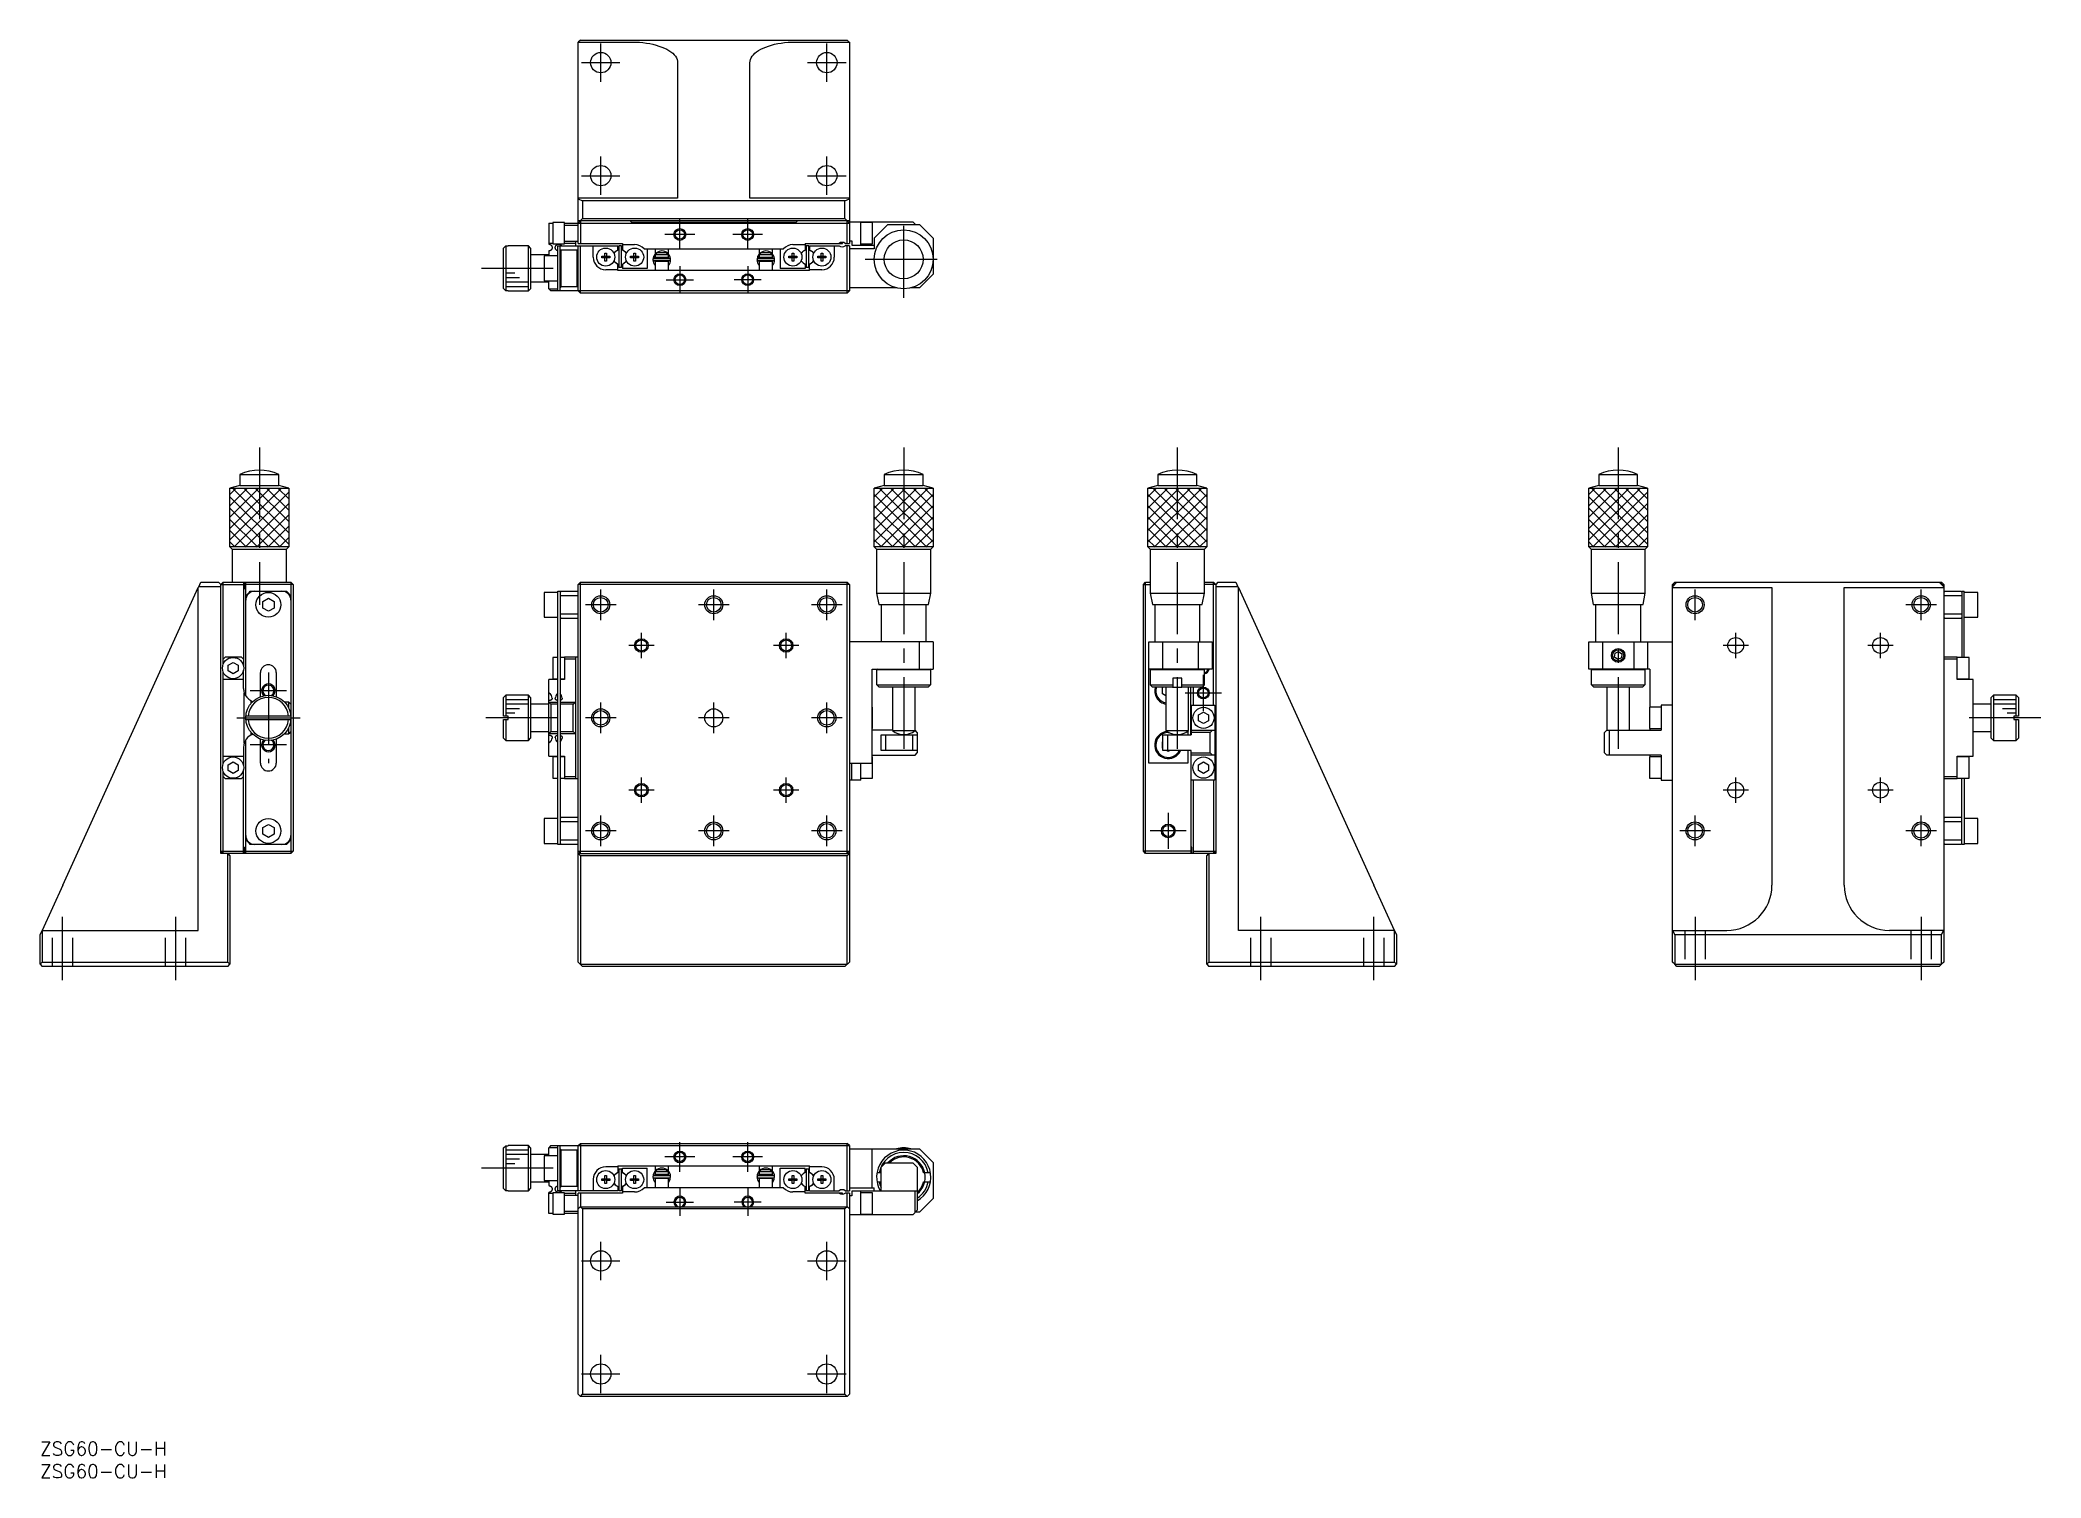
# Model space of a CAD drawing. Extents: x 0 to 442, y -8 to 310.
import ezdxf

# ---------------------------------------------------------------- set-up
doc = ezdxf.new("R2010")
doc.units = 0
doc.header["$LTSCALE"] = 0.5
doc.linetypes.add('CENTER', pattern=[50.8, 31.75, -6.35, 6.35, -6.35])
doc.linetypes.add('DASHED', pattern=[19.05, 12.7, -6.35])
for name, color, linetype in [('MSM_CENTER', 1, 'CENTER'), ('MSM_CONTINUOUS', 7, 'CONTINUOUS'), ('MSM_DASHED', 4, 'DASHED'), ('MSM_NARROW', 5, 'CONTINUOUS'), ('MSM_PART_NUMBER', 7, 'CONTINUOUS')]:
    doc.layers.add(name, color=color, linetype=linetype)
doc.styles.get("Standard").update_dxf_attribs({"font": 'txt.shx', "height": 3, "bigfont": 'bigfont.shx'})

# ---------------------------------------------------------------- blocks, each defined once
blk = doc.blocks.new('*U2')
at = {"layer": 'MSM_PART_NUMBER'}
blk.add_text('ZSG60-CU-H', height=3, dxfattribs=at).set_placement((0, -3))
blk = doc.blocks.new('*U3')
at = {"layer": 'MSM_PART_NUMBER'}
blk.add_text('ZSG60-CU-H', height=3, dxfattribs=at).set_placement((0, -8))

msp = doc.modelspace()

# ---------------------------------------------------------------- linework, layer by layer
at = {"layer": 'MSM_CENTER'}
for p, q in [((124, 300.75), (124, 309.25)), ((174, 300.75), (174, 309.25)), ((119.75, 305), (128.25, 305)), ((169.75, 305), (178.25, 305)), ((124, 275.75), (124, 284.25)), ((174, 275.75), (174, 284.25)), ((119.75, 280), (128.25, 280)), ((169.75, 280), (178.25, 280)), ((141.499999, 263.7), (141.499999, 270.3)), ((156.5, 263.7), (156.5, 270.3)), ((191, 253.000001), (191, 269.999999)), ((144.799999, 267), (138.199999, 267)), ((159.8, 267), (153.2, 267)), ((182.500001, 261.5), (199.499999, 261.5)), ((113.5, 259.5), (97.5, 259.5)), ((138.499999, 256.999999), (144.500001, 256.999999)), ((141.5, 260.000001), (141.5, 253.999999)), ((159.500001, 256.999999), (153.499999, 256.999999)), ((156.5, 260.000001), (156.5, 253.999999)), ((48.5, 219.900004), (48.5, 185.099996)), ((191, 219.900004), (191, 151.400005)), ((251.5, 219.900004), (251.5, 151.400005)), ((349, 219.900004), (349, 152.349996)), ((124, 181.699996), (124, 188.499996)), ((149, 181.699996), (149, 188.499996)), ((174, 181.699996), (174, 188.499996)), ((366, 181.699996), (366, 188.499996)), ((416, 181.699996), (416, 188.499996)), ((127.4, 185.099996), (120.6, 185.099996)), ((152.4, 185.099996), (145.6, 185.099996)), ((177.4, 185.099996), (170.6, 185.099996)), ((419.4, 185.099996), (412.6, 185.099996)), ((133, 173.299996), (133, 178.899996)), ((165, 173.299996), (165, 178.899996)), ((375, 173.299996), (375, 178.899996)), ((407, 173.299996), (407, 178.899996)), ((135.8, 176.099996), (130.2, 176.099996)), ((167.8, 176.099996), (162.2, 176.099996)), ((377.8, 176.099996), (372.2, 176.099996)), ((409.8, 176.099996), (404.2, 176.099996)), ((50.5, 170.099994), (50.5, 150.099998)), ((257.25, 169.599997), (257.25, 161.599998)), ((54.499999, 166.099995), (46.5, 166.099995)), ((253.250001, 165.599998), (261.25, 165.599998)), ((43.5, 160.099996), (57.5, 160.099996)), ((114.5, 160.099996), (97.5, 160.099996)), ((127.4, 160.099996), (120.6, 160.099996)), ((124, 156.699996), (124, 163.499996)), ((152.4, 160.099996), (145.6, 160.099996)), ((149, 156.699996), (149, 163.499996)), ((177.4, 160.099996), (170.6, 160.099996)), ((174, 156.699996), (174, 163.499996)), ((442.5, 160.099996), (425.5, 160.099996)), ((54.499999, 154.099998), (46.5, 154.099998)), ((133, 141.299996), (133, 146.899996)), ((165, 141.299996), (165, 146.899996)), ((375, 141.299996), (375, 146.899996)), ((407, 141.299996), (407, 146.899996)), ((135.8, 144.099996), (130.2, 144.099996)), ((167.8, 144.099996), (162.2, 144.099996)), ((377.8, 144.099996), (372.2, 144.099996)), ((409.8, 144.099996), (404.2, 144.099996)), ((124, 131.699996), (124, 138.499996)), ((149, 131.699996), (149, 138.499996)), ((174, 131.699996), (174, 138.499996)), ((249.500001, 139.099995), (249.500001, 131.099996)), ((366, 131.699996), (366, 138.499996)), ((416, 131.699996), (416, 138.499996)), ((127.4, 135.099996), (120.6, 135.099996)), ((152.4, 135.099996), (145.6, 135.099996)), ((177.4, 135.099996), (170.6, 135.099996)), ((253.5, 135.099996), (245.500001, 135.099996)), ((369.4, 135.099996), (362.6, 135.099996)), ((419.4, 135.099996), (412.6, 135.099996)), ((5, 102.099996), (5, 116.099996)), ((30, 102.099996), (30, 116.099996)), ((270, 102.099996), (270, 116.099996)), ((295, 102.099996), (295, 116.099996)), ((366, 116.099996), (366, 102.099996)), ((416, 116.099996), (416, 102.099996)), ((144.799999, 63.000001), (138.199999, 63.000001)), ((141.499999, 59.7), (141.499999, 66.3)), ((159.8, 63.000001), (153.2, 63.000001)), ((156.5, 59.7), (156.5, 66.3)), ((113.5, 60.5), (97.5, 60.5)), ((141.5, 56.000002), (141.5, 49.999998)), ((156.5, 56.000002), (156.5, 49.999998)), ((138.499999, 52.999999), (144.500001, 52.999999)), ((159.500001, 52.999999), (153.499999, 52.999999)), ((119.75, 40), (128.25, 40)), ((124, 35.75), (124, 44.25)), ((169.75, 40), (178.25, 40)), ((174, 35.75), (174, 44.25)), ((124, 10.75), (124, 19.25)), ((174, 10.75), (174, 19.25)), ((119.75, 15), (128.25, 15)), ((169.75, 15), (178.25, 15))]:
    msp.add_line(p, q, dxfattribs=at)
at = {"layer": 'MSM_CONTINUOUS'}
for p, q in [((119.5, 310), (119.044274, 309.544274)), ((119.5, 310), (178.5, 310)), ((178.955726, 309.544274), (178.5, 310)), ((119.044274, 309.544274), (119, 309.5)), ((119, 265), (119, 309.5)), ((119.044274, 309.544274), (131, 309.544274)), ((131, 309.544274), (131.784591, 309.530225)), ((131.784591, 309.530225), (132.564345, 309.488166)), ((132.564345, 309.488166), (133.334454, 309.418356)), ((133.334454, 309.418356), (134.09017, 309.321225)), ((134.09017, 309.321225), (134.826834, 309.197373)), ((134.826834, 309.197373), (135.539905, 309.047562)), ((135.539905, 309.047562), (136.224986, 308.872716)), ((136.224986, 308.872716), (136.877853, 308.673914)), ((136.877853, 308.673914), (137.49448, 308.452381)), ((137.49448, 308.452381), (138.071068, 308.209482)), ((138.071068, 308.209482), (138.60406, 307.946716)), ((138.60406, 307.946716), (139.09017, 307.665703)), ((139.09017, 307.665703), (139.526402, 307.368174)), ((139.526402, 307.368174), (139.910065, 307.055965)), ((139.910065, 307.055965), (140.238795, 306.731)), ((140.238795, 306.731), (140.510565, 306.395283)), ((140.510565, 306.395283), (140.723699, 306.050883)), ((140.723699, 306.050883), (140.876883, 305.699924)), ((140.876883, 305.699924), (140.969173, 305.34457)), ((140.969173, 305.34457), (141, 304.987011)), ((157, 304.987011), (157.030827, 305.34457)), ((157.030827, 305.34457), (157.123117, 305.699924)), ((157.123117, 305.699924), (157.276301, 306.050883)), ((157.276301, 306.050883), (157.489435, 306.395283)), ((157.489435, 306.395283), (157.761205, 306.731)), ((157.761205, 306.731), (158.089935, 307.055965)), ((158.089935, 307.055965), (158.473598, 307.368174)), ((158.473598, 307.368174), (158.90983, 307.665703)), ((158.90983, 307.665703), (159.39594, 307.946716)), ((159.39594, 307.946716), (159.928932, 308.209482)), ((159.928932, 308.209482), (160.50552, 308.452381)), ((160.50552, 308.452381), (161.122147, 308.673914)), ((161.122147, 308.673914), (161.775014, 308.872716)), ((161.775014, 308.872716), (162.460095, 309.047562)), ((162.460095, 309.047562), (163.173166, 309.197373)), ((163.173166, 309.197373), (163.90983, 309.321225)), ((163.90983, 309.321225), (164.665546, 309.418356)), ((164.665546, 309.418356), (165.435655, 309.488166)), ((165.435655, 309.488166), (166.215409, 309.530225)), ((166.215409, 309.530225), (167, 309.544274)), ((167, 309.544274), (178.955726, 309.544274)), ((179, 309.5), (178.955726, 309.544274)), ((179, 309.5), (179, 265)), ((141, 304.987011), (141, 275)), ((157, 275), (157, 304.987011)), ((141, 275), (119, 275)), ((119, 274.909078), (120, 274.453352)), ((178, 274.453352), (120, 274.453352)), ((120, 274.453352), (120, 270.5)), ((179, 275), (157, 275)), ((178, 274.453352), (179, 274.909078)), ((178, 270.5), (178, 274.453352)), ((120, 270.5), (119, 269.5)), ((179, 270), (119, 270)), ((119.5, 270), (119.5, 265)), ((120, 270.5), (178, 270.5)), ((130.85, 269.65), (130.5, 270)), ((167.5, 270), (167.15, 269.65)), ((178, 270.5), (179, 269.5)), ((178.5, 265), (178.5, 270)), ((112.5, 269.5), (113.4, 269.5)), ((112.5, 269.5), (112.5, 264.85)), ((113.4, 269.65), (113.4, 264.95)), ((116, 269.65), (113.4, 269.65)), ((116, 264.95), (116, 269.65)), ((116, 269.5), (179, 269.5)), ((119, 269), (116, 269)), ((116, 265.5), (119, 265.5)), ((118.4, 265.5), (118.4, 264.5)), ((167.15, 269.65), (130.85, 269.65)), ((179, 269.8), (193, 269.8)), ((179, 265.6), (179.5, 265.6)), ((179.5, 265.6), (179.5, 264.6)), ((181.5, 264.6), (181.5, 269.8)), ((184.1, 269.65), (181.5, 269.65)), ((184.1, 264.95), (184.1, 269.65)), ((187.5, 269.2), (184.5, 266.2)), ((184.5, 266.2), (184.5, 263.8)), ((187.5, 269.2), (194.5, 269.2)), ((193.5, 269.3), (193, 269.8)), ((193.5, 269.2), (193.5, 269.3)), ((193.5, 269.3), (193.6, 269.2)), ((197.5, 266.2), (194.5, 269.2)), ((197.5, 266.2), (197.5, 258.2)), ((102.5, 263.982187), (103, 264.483974)), ((102.5, 255.017813), (102.5, 263.982187)), ((103, 264.483974), (103, 254.516026)), ((103, 264.483974), (103.5, 264.483974)), ((103.5, 264.483974), (103.5, 264.5)), ((108, 264.5), (103.5, 264.5)), ((108, 254.5), (108, 264.5)), ((108.5, 264), (108, 264.5)), ((108.5, 264), (108.5, 255)), ((112.5, 262.5), (108.5, 262.5)), ((111.5, 262.25), (111.5, 256.75)), ((114.5, 262.25), (111.5, 262.25)), ((113.4, 265), (112.5, 265)), ((112.5, 264.85), (112.511761, 264.849908)), ((112.534494, 263.350794), (112.5, 263.35)), ((112.5, 263.35), (112.5, 262.25)), ((112.511761, 264.849908), (112.523492, 264.849632)), ((112.523492, 264.849632), (112.535281, 264.84917)), ((112.568896, 263.353171), (112.534494, 263.350794)), ((112.535281, 264.84917), (112.546985, 264.848527)), ((112.546985, 264.848527), (112.558909, 264.847683)), ((112.558909, 264.847683), (112.570695, 264.846661)), ((112.60276, 263.357074), (112.568896, 263.353171)), ((112.570695, 264.846661), (112.58242, 264.845458)), ((112.58242, 264.845458), (112.593969, 264.84409)), ((112.593969, 264.84409), (112.608419, 264.842122)), ((112.636358, 263.3625), (112.60276, 263.357074)), ((112.608419, 264.842122), (112.622568, 264.839916)), ((112.622568, 264.839916), (112.636399, 264.837492)), ((112.66789, 263.369033), (112.636358, 263.3625)), ((112.636399, 264.837492), (112.649896, 264.834868)), ((112.649896, 264.834868), (112.667865, 264.830973)), ((112.667865, 264.830973), (112.685273, 264.826756)), ((112.699035, 263.376892), (112.66789, 263.369033)), ((112.685273, 264.826756), (112.702133, 264.822248)), ((112.72945, 263.385961), (112.699035, 263.376892)), ((112.702133, 264.822248), (112.726244, 264.815066)), ((112.726244, 264.815066), (112.749352, 264.807343)), ((112.75935, 263.396269), (112.72945, 263.385961)), ((112.749352, 264.807343), (112.771528, 264.799127)), ((112.787938, 263.407475), (112.75935, 263.396269)), ((112.771528, 264.799127), (112.792842, 264.790466)), ((112.815922, 263.419784), (112.787938, 263.407475)), ((112.792842, 264.790466), (112.820658, 264.778)), ((112.843034, 263.433046), (112.815922, 263.419784)), ((112.820658, 264.778), (112.847218, 264.764789)), ((112.869452, 263.44731), (112.843034, 263.433046)), ((112.847218, 264.764789), (112.872633, 264.75088)), ((112.890431, 263.459638), (112.869452, 263.44731)), ((112.872633, 264.75088), (112.913044, 264.726019)), ((112.910903, 263.472579), (112.890431, 263.459638)), ((112.930837, 263.486095), (112.910903, 263.472579)), ((112.913044, 264.726019), (112.950896, 264.699327)), ((112.959395, 263.507164), (112.930837, 263.486095)), ((112.950896, 264.699327), (112.986694, 264.670641)), ((112.986684, 263.529353), (112.959395, 263.507164)), ((113.01193, 263.551888), (112.986684, 263.529353)), ((112.986694, 264.670641), (113.020302, 264.640172)), ((113.035901, 263.5753), (113.01193, 263.551888)), ((113.020302, 264.640172), (113.052403, 264.607299)), ((113.058376, 263.599285), (113.035901, 263.5753)), ((113.052403, 264.607299), (113.082369, 264.572596)), ((113.079555, 263.623958), (113.058376, 263.599285)), ((113.100066, 263.650089), (113.079555, 263.623958)), ((113.082369, 264.572596), (113.110357, 264.53585)), ((113.119174, 263.676771), (113.100066, 263.650089)), ((113.110357, 264.53585), (113.136149, 264.497259)), ((113.13675, 263.703707), (113.119174, 263.676771)), ((113.136149, 264.497259), (113.160268, 264.455735)), ((113.152955, 263.731016), (113.13675, 263.703707)), ((113.167522, 263.758074), (113.152955, 263.731016)), ((113.160268, 264.455735), (113.181896, 264.412279)), ((113.180803, 263.785345), (113.167522, 263.758074)), ((113.19275, 263.812604), (113.180803, 263.785345)), ((113.181896, 264.412279), (113.20103, 264.366565)), ((113.203473, 263.839949), (113.19275, 263.812604)), ((113.20103, 264.366565), (113.217334, 264.318932)), ((113.2151, 263.873884), (113.203473, 263.839949)), ((113.224951, 263.907801), (113.2151, 263.873884)), ((113.217334, 264.318932), (113.230926, 264.26807)), ((113.233078, 263.941589), (113.224951, 263.907801)), ((113.230926, 264.26807), (113.241085, 264.215294)), ((113.239533, 263.975138), (113.233078, 263.941589)), ((113.245549, 264.018421), (113.239533, 263.975138)), ((113.241085, 264.215294), (113.245862, 264.178676)), ((113.248991, 264.061131), (113.245549, 264.018421)), ((113.245862, 264.178676), (113.248864, 264.141257)), ((113.248864, 264.141257), (113.249994, 264.103111)), ((113.249994, 264.103111), (113.248991, 264.061131)), ((113.4, 264.95), (116, 264.95)), ((113.950304, 264.078636), (113.950337, 264.122463)), ((113.952917, 264.033934), (113.950304, 264.078636)), ((113.950337, 264.122463), (113.952858, 264.165407)), ((113.952858, 264.165407), (113.957725, 264.20736)), ((113.958337, 263.988493), (113.952917, 264.033934)), ((113.957725, 264.20736), (113.964791, 264.248214)), ((113.966721, 263.942515), (113.958337, 263.988493)), ((113.964791, 264.248214), (113.977822, 264.30239)), ((113.974804, 263.908724), (113.966721, 263.942515)), ((113.984624, 263.874765), (113.974804, 263.908724)), ((113.977822, 264.30239), (113.994476, 264.354436)), ((113.99623, 263.840761), (113.984624, 263.874765)), ((113.994476, 264.354436), (114.014474, 264.404227)), ((114.00967, 263.806837), (113.99623, 263.840761)), ((114.024084, 263.775011), (114.00967, 263.806837)), ((114.014474, 264.404227), (114.036669, 264.450003)), ((114.040269, 263.743342), (114.024084, 263.775011)), ((114.036669, 264.450003), (114.06163, 264.493702)), ((114.058221, 263.711983), (114.040269, 263.743342)), ((114.077936, 263.681087), (114.058221, 263.711983)), ((114.06163, 264.493702), (114.08923, 264.535281)), ((114.099411, 263.650808), (114.077936, 263.681087)), ((114.08923, 264.535281), (114.119339, 264.574693)), ((114.12264, 263.621298), (114.099411, 263.650808)), ((114.119339, 264.574693), (114.152879, 264.613022)), ((114.146595, 263.5938), (114.12264, 263.621298)), ((114.172186, 263.56717), (114.146595, 263.5938)), ((114.152879, 264.613022), (114.189096, 264.649124)), ((114.199351, 263.541564), (114.172186, 263.56717)), ((114.189096, 264.649124), (114.228079, 264.682945)), ((114.220195, 263.523559), (114.199351, 263.541564)), ((114.241866, 263.506192), (114.220195, 263.523559)), ((114.228079, 264.682945), (114.269916, 264.714433)), ((114.264323, 263.489523), (114.241866, 263.506192)), ((114.287522, 263.473612), (114.264323, 263.489523)), ((114.269916, 264.714433), (114.307571, 264.739159)), ((114.312219, 263.458033), (114.287522, 263.473612)), ((114.307571, 264.739159), (114.347783, 264.76217)), ((114.337681, 263.443329), (114.312219, 263.458033)), ((114.363842, 263.429558), (114.337681, 263.443329)), ((114.347783, 264.76217), (114.390896, 264.783341)), ((114.390636, 263.416777), (114.363842, 263.429558)), ((114.417217, 263.405357), (114.390636, 263.416777)), ((114.390896, 264.783341), (114.413862, 264.793289)), ((114.413862, 264.793289), (114.437859, 264.802742)), ((114.444354, 263.39492), (114.417217, 263.405357)), ((114.437859, 264.802742), (114.462978, 264.811621)), ((114.471973, 263.385508), (114.444354, 263.39492)), ((114.462978, 264.811621), (114.48931, 264.819846)), ((114.5, 263.377158), (114.471973, 263.385508)), ((114.48931, 264.819846), (114.516947, 264.827337)), ((114.5, 264.5), (127.8, 264.5)), ((114.5, 254.5), (114.5, 264.5)), ((114.516947, 264.827337), (114.54598, 264.834015)), ((114.54598, 264.834015), (114.559192, 264.836662)), ((114.559192, 264.836662), (114.572749, 264.839122)), ((114.572749, 264.839122), (114.58663, 264.841377)), ((114.58663, 264.841377), (114.60081, 264.843408)), ((114.60081, 264.843408), (114.615266, 264.845197)), ((114.615266, 264.845197), (114.629976, 264.846724)), ((114.629976, 264.846724), (114.641128, 264.847685)), ((114.641128, 264.847685), (114.652416, 264.848488)), ((114.652416, 264.848488), (114.663808, 264.849126)), ((114.663808, 264.849126), (114.675271, 264.849592)), ((114.675271, 264.849592), (114.687235, 264.84989)), ((114.687235, 264.84989), (114.699249, 264.849998)), ((114.699249, 264.849998), (114.711264, 264.849914)), ((114.711264, 264.849914), (114.723234, 264.84964)), ((114.723234, 264.84964), (114.736746, 264.849096)), ((114.736746, 264.849096), (114.750172, 264.848312)), ((114.750172, 264.848312), (114.763467, 264.8473)), ((114.763467, 264.8473), (114.776589, 264.846072)), ((114.776589, 264.846072), (114.789493, 264.844639)), ((114.789493, 264.844639), (114.802136, 264.843013)), ((114.802136, 264.843013), (114.821874, 264.840032)), ((114.821874, 264.840032), (114.841036, 264.836622)), ((114.841036, 264.836622), (114.859617, 264.83282)), ((114.859617, 264.83282), (114.877613, 264.828667)), ((114.877613, 264.828667), (114.895021, 264.824202)), ((114.895021, 264.824202), (114.911834, 264.819462)), ((114.911834, 264.819462), (114.952882, 264.806156)), ((114.952882, 264.806156), (114.991242, 264.791332)), ((114.991242, 264.791332), (115.027174, 264.775114)), ((115, 254.5), (115, 264.5)), ((115, 263.7), (115.2, 263.5)), ((115.027174, 264.775114), (115.060941, 264.757623)), ((115.060941, 264.757623), (115.092806, 264.738981)), ((115.092806, 264.738981), (115.123029, 264.719311)), ((115.123029, 264.719311), (115.163527, 264.689639)), ((115.163527, 264.689639), (115.201376, 264.657831)), ((115.2, 263.5), (115.2, 255.5)), ((118.8, 263.5), (115.2, 263.5)), ((115.201376, 264.657831), (115.236674, 264.623938)), ((115.236674, 264.623938), (115.269516, 264.588008)), ((115.269516, 264.588008), (115.300823, 264.548913)), ((115.300823, 264.548913), (115.329586, 264.507605)), ((115.329586, 264.507605), (115.334326, 264.500162)), ((118.4, 265), (116, 265)), ((118.8, 263.5), (119, 263.7)), ((118.8, 255.5), (118.8, 263.5)), ((119, 265), (128.8, 265)), ((119, 254.5), (119, 264.5)), ((119.5, 254), (119.5, 264.5)), ((122.35, 261.95), (122.35, 264.5)), ((124.213639, 262.18), (124.92, 262.18)), ((124.213639, 261.82), (124.213639, 262.18)), ((124.92, 261.82), (124.213639, 261.82)), ((124.92, 262.886361), (125.28, 262.886361)), ((124.92, 262.18), (124.92, 262.886361)), ((124.930372, 262.169628), (124.92, 262.18)), ((124.930372, 261.830372), (124.92, 261.82)), ((124.92, 261.113639), (124.92, 261.82)), ((125.28, 261.113639), (124.92, 261.113639)), ((124.930372, 261.830372), (124.930372, 262.169628)), ((124.930372, 262.169628), (125.269628, 262.169628)), ((125.269628, 261.830372), (124.930372, 261.830372)), ((125.269628, 262.169628), (125.28, 262.18)), ((125.269628, 262.169628), (125.269628, 261.830372)), ((125.269628, 261.830372), (125.28, 261.82)), ((125.28, 262.886361), (125.28, 262.18)), ((125.28, 262.18), (125.986361, 262.18)), ((125.28, 261.82), (125.28, 261.113639)), ((125.986361, 261.82), (125.28, 261.82)), ((125.986361, 262.18), (125.986361, 261.82)), ((127.8, 263.550806), (127.539905, 263.40064)), ((127.8, 263.550806), (127.8, 264.5)), ((128, 264.5), (128, 259.7)), ((128.6, 264.5), (128, 264.5)), ((128.6, 259.7), (128.6, 264.5)), ((128.8, 265), (128.8, 263.550806)), ((128.8, 264.75), (131.5, 264.75)), ((129.060095, 263.40064), (128.8, 263.550806)), ((130.613639, 261.82), (130.613639, 262.18)), ((130.613639, 262.18), (131.32, 262.18)), ((131.32, 261.82), (130.613639, 261.82)), ((131.32, 262.886361), (131.68, 262.886361)), ((131.32, 262.18), (131.32, 262.886361)), ((131.330372, 262.169628), (131.32, 262.18)), ((131.330372, 261.830372), (131.32, 261.82)), ((131.32, 261.113639), (131.32, 261.82)), ((131.68, 261.113639), (131.32, 261.113639)), ((131.330372, 262.169628), (131.669628, 262.169628)), ((131.330372, 261.830372), (131.330372, 262.169628)), ((131.669628, 261.830372), (131.330372, 261.830372)), ((131.669628, 262.169628), (131.68, 262.18)), ((131.669628, 262.169628), (131.669628, 261.830372)), ((131.669628, 261.830372), (131.68, 261.82)), ((131.68, 262.886361), (131.68, 262.18)), ((131.68, 262.18), (132.386361, 262.18)), ((131.68, 261.82), (131.68, 261.113639)), ((132.386361, 261.82), (131.68, 261.82)), ((132.386361, 262.18), (132.386361, 261.82)), ((133.579062, 263.8), (164.420938, 263.8)), ((134.3, 263.8), (134.3, 259.5)), ((135.692304, 262.115047), (135.556344, 261.427592)), ((135.657494, 261.933885), (135.656415, 261.899659)), ((135.656415, 261.899659), (135.657047, 261.865423)), ((135.657047, 261.865423), (135.659389, 261.83126)), ((135.660284, 261.968017), (135.657494, 261.933885)), ((135.659389, 261.83126), (135.663436, 261.797254)), ((135.664776, 262.001972), (135.660284, 261.968017)), ((135.663436, 261.797254), (135.669178, 261.763487)), ((135.670961, 262.035666), (135.664776, 262.001972)), ((135.669178, 261.763487), (135.676601, 261.730043)), ((135.678824, 262.069018), (135.670961, 262.035666)), ((135.676601, 261.730043), (135.685686, 261.697004)), ((135.688347, 262.101945), (135.678824, 262.069018)), ((135.685686, 261.697004), (135.696413, 261.664449)), ((135.699506, 262.134364), (135.688347, 262.101945)), ((135.696413, 261.664449), (135.708755, 261.632458)), ((135.71156, 262.164531), (135.699506, 262.134364)), ((135.708755, 261.632458), (135.722683, 261.601111)), ((135.711983, 262.16526), (135.71156, 262.164531)), ((135.71535, 262.1673), (135.711983, 262.16526)), ((135.72537, 262.193692), (135.713553, 262.166697)), ((135.717582, 262.167792), (135.71535, 262.1673)), ((135.716381, 262.173397), (135.9398, 262.105696)), ((135.722003, 262.168121), (135.717582, 262.167792)), ((135.727548, 262.167916), (135.722003, 262.168121)), ((135.722683, 261.601111), (135.726375, 261.593453)), ((135.734179, 262.16718), (135.727548, 262.167916)), ((135.741853, 262.165916), (135.734179, 262.16718)), ((135.750517, 262.164133), (135.741853, 262.165916)), ((139.25, 261.595), (135.75, 261.595)), ((135.75, 261.205), (139.25, 261.205)), ((135.760116, 262.161844), (135.750517, 262.164133)), ((135.770584, 262.159062), (135.760116, 262.161844)), ((135.781853, 262.155808), (135.770584, 262.159062)), ((135.793847, 262.152101), (135.781853, 262.155808)), ((135.806486, 262.147968), (135.793847, 262.152101)), ((135.819686, 262.143435), (135.806486, 262.147968)), ((135.83336, 262.138533), (135.819686, 262.143435)), ((135.847417, 262.133294), (135.83336, 262.138533)), ((135.861763, 262.127753), (135.847417, 262.133294)), ((135.876303, 262.121947), (135.861763, 262.127753)), ((135.890939, 262.115915), (135.876303, 262.121947)), ((135.905575, 262.109697), (135.890939, 262.115915)), ((135.920113, 262.103333), (135.905575, 262.109697)), ((135.934457, 262.096867), (135.920113, 262.103333)), ((135.948511, 262.090342), (135.934457, 262.096867)), ((135.9398, 262.105696), (136, 262.075506)), ((135.962182, 262.0838), (135.948511, 262.090342)), ((135.996632, 260.999797), (135.956318, 261.204977)), ((135.975378, 262.077286), (135.962182, 262.0838)), ((135.988012, 262.070842), (135.975378, 262.077286)), ((136, 262.064512), (135.988012, 262.070842)), ((136, 263.8), (136, 262.636615)), ((139, 262.5), (136, 262.5)), ((136, 262.5), (136, 262)), ((136, 262), (139, 262)), ((136.046438, 261.899941), (136.047067, 261.915005)), ((136.04658, 261.884867), (136.046438, 261.899941)), ((136.047492, 261.869824), (136.04658, 261.884867)), ((136.047067, 261.915005), (136.048465, 261.93002)), ((136.04917, 261.854851), (136.047492, 261.869824)), ((136.048465, 261.93002), (136.050628, 261.944946)), ((136.051609, 261.839987), (136.04917, 261.854851)), ((136.050628, 261.944946), (136.053552, 261.959743)), ((136.054801, 261.825271), (136.051609, 261.839987)), ((136.053552, 261.959743), (136.057227, 261.974372)), ((136.054317, 262.5), (136.583485, 263)), ((136.058736, 261.810741), (136.054801, 261.825271)), ((136.057227, 261.974372), (136.061643, 261.988795)), ((136.063403, 261.796434), (136.058736, 261.810741)), ((136.061643, 261.988795), (136.066788, 262.002975)), ((136.061805, 261.8), (136.5, 261.8)), ((136.068786, 261.782386), (136.063403, 261.796434)), ((136.066788, 262.002975), (136.070195, 262.011295)), ((136.074871, 261.768634), (136.068786, 261.782386)), ((136.08164, 261.755209), (136.074871, 261.768634)), ((136.089074, 261.742147), (136.08164, 261.755209)), ((136.097152, 261.729478), (136.089074, 261.742147)), ((136.105853, 261.717232), (136.097152, 261.729478)), ((136.115151, 261.705439), (136.105853, 261.717232)), ((136.125024, 261.694126), (136.115151, 261.705439)), ((136.135445, 261.683319), (136.125024, 261.694126)), ((136.146386, 261.673043), (136.135445, 261.683319)), ((136.157821, 261.663321), (136.146386, 261.673043)), ((136.16972, 261.654176), (136.157821, 261.663321)), ((136.182053, 261.645628), (136.16972, 261.654176)), ((136.194791, 261.637694), (136.182053, 261.645628)), ((136.207901, 261.630394), (136.194791, 261.637694)), ((136.221353, 261.623743), (136.207901, 261.630394)), ((136.235113, 261.617756), (136.221353, 261.623743)), ((136.24915, 261.612445), (136.235113, 261.617756)), ((136.26343, 261.607822), (136.24915, 261.612445)), ((136.277918, 261.603898), (136.26343, 261.607822)), ((136.292581, 261.600681), (136.277918, 261.603898)), ((136.307385, 261.598177), (136.292581, 261.600681)), ((136.322294, 261.596394), (136.307385, 261.598177)), ((136.337274, 261.595334), (136.322294, 261.596394)), ((136.351499, 261.595), (136.337274, 261.595334)), ((136.5, 262), (136.5, 261.595)), ((136.5, 261.205), (136.5, 261)), ((136.583485, 263), (138.416515, 263)), ((138.416515, 263), (138.945683, 262.5)), ((138.5, 261.595), (138.5, 262)), ((138.5, 261.8), (138.938184, 261.8)), ((138.5, 261), (138.5, 261.205)), ((138.655196, 261.595076), (138.648501, 261.595)), ((138.6702, 261.595771), (138.655196, 261.595076)), ((138.685156, 261.597193), (138.6702, 261.595771)), ((138.700027, 261.599338), (138.685156, 261.597193)), ((138.714779, 261.602202), (138.700027, 261.599338)), ((138.729378, 261.60578), (138.714779, 261.602202)), ((138.743787, 261.610063), (138.729378, 261.60578)), ((138.757974, 261.615043), (138.743787, 261.610063)), ((138.771903, 261.620709), (138.757974, 261.615043)), ((138.785542, 261.62705), (138.771903, 261.620709)), ((138.798857, 261.634052), (138.785542, 261.62705)), ((138.811814, 261.6417), (138.798857, 261.634052)), ((138.824383, 261.649977), (138.811814, 261.6417)), ((138.836532, 261.658864), (138.824383, 261.649977)), ((138.848229, 261.668343), (138.836532, 261.658864)), ((138.859444, 261.678391), (138.848229, 261.668343)), ((138.870149, 261.688986), (138.859444, 261.678391)), ((138.880316, 261.700103), (138.870149, 261.688986)), ((138.889917, 261.711716), (138.880316, 261.700103)), ((138.898926, 261.723797), (138.889917, 261.711716)), ((138.90732, 261.736317), (138.898926, 261.723797)), ((138.915074, 261.749246), (138.90732, 261.736317)), ((138.922167, 261.762552), (138.915074, 261.749246)), ((138.92858, 261.776201), (138.922167, 261.762552)), ((138.934293, 261.790159), (138.92858, 261.776201)), ((138.929805, 262.011295), (138.935571, 261.996751)), ((138.939291, 261.80439), (138.934293, 261.790159)), ((138.93521, 262.000158), (139.043689, 261.595043)), ((138.935571, 261.996751), (138.940387, 261.982489)), ((138.943559, 261.818857), (138.939291, 261.80439)), ((138.940387, 261.982489), (138.944472, 261.967997)), ((138.947085, 261.833523), (138.943559, 261.818857)), ((138.944472, 261.967997), (138.947816, 261.95331)), ((138.949859, 261.84835), (138.947085, 261.833523)), ((138.947816, 261.95331), (138.950406, 261.938468)), ((138.951872, 261.863298), (138.949859, 261.84835)), ((138.950406, 261.938468), (138.952236, 261.92351)), ((138.953118, 261.878328), (138.951872, 261.863298)), ((138.952236, 261.92351), (138.9533, 261.908474)), ((138.953595, 261.8934), (138.953118, 261.878328)), ((138.9533, 261.908474), (138.953595, 261.8934)), ((139, 262.636245), (139, 263.8)), ((139, 262), (139, 262.5)), ((139.043366, 261.204944), (139.003369, 260.999754)), ((139.284219, 262.169839), (139.283663, 262.173188)), ((139.309821, 262.107645), (139.28844, 262.164531)), ((158.692304, 262.115047), (158.556344, 261.427592)), ((158.657494, 261.933885), (158.656415, 261.899659)), ((158.656415, 261.899659), (158.657047, 261.865423)), ((158.657047, 261.865423), (158.659389, 261.83126)), ((158.660284, 261.968017), (158.657494, 261.933885)), ((158.659389, 261.83126), (158.663436, 261.797254)), ((158.664776, 262.001972), (158.660284, 261.968017)), ((158.663436, 261.797254), (158.669178, 261.763487)), ((158.670961, 262.035666), (158.664776, 262.001972)), ((158.669178, 261.763487), (158.676601, 261.730043)), ((158.678824, 262.069018), (158.670961, 262.035666)), ((158.676601, 261.730043), (158.685686, 261.697004)), ((158.688347, 262.101945), (158.678824, 262.069018)), ((158.685686, 261.697004), (158.696413, 261.664449)), ((158.699506, 262.134364), (158.688347, 262.101945)), ((158.696413, 261.664449), (158.708755, 261.632458)), ((158.71156, 262.164531), (158.699506, 262.134364)), ((158.708755, 261.632458), (158.722683, 261.601111)), ((158.711983, 262.16526), (158.71156, 262.164531)), ((158.71535, 262.1673), (158.711983, 262.16526)), ((158.717582, 262.167792), (158.71535, 262.1673)), ((158.716381, 262.173397), (158.9398, 262.105696)), ((158.72537, 262.193692), (158.716639, 262.173858)), ((158.722003, 262.168121), (158.717582, 262.167792)), ((158.727548, 262.167916), (158.722003, 262.168121)), ((158.722683, 261.601111), (158.726375, 261.593453)), ((158.734179, 262.16718), (158.727548, 262.167916)), ((158.741853, 262.165916), (158.734179, 262.16718)), ((158.750517, 262.164133), (158.741853, 262.165916)), ((162.25, 261.595), (158.75, 261.595)), ((158.75, 261.205), (162.25, 261.205)), ((158.760116, 262.161844), (158.750517, 262.164133)), ((158.770584, 262.159062), (158.760116, 262.161844)), ((158.781853, 262.155808), (158.770584, 262.159062)), ((158.793847, 262.152101), (158.781853, 262.155808)), ((158.806486, 262.147968), (158.793847, 262.152101)), ((158.819686, 262.143435), (158.806486, 262.147968)), ((158.83336, 262.138533), (158.819686, 262.143435)), ((158.847417, 262.133294), (158.83336, 262.138533)), ((158.861763, 262.127753), (158.847417, 262.133294)), ((158.876303, 262.121947), (158.861763, 262.127753)), ((158.890939, 262.115915), (158.876303, 262.121947)), ((158.905575, 262.109697), (158.890939, 262.115915)), ((158.920113, 262.103333), (158.905575, 262.109697)), ((158.934457, 262.096867), (158.920113, 262.103333)), ((158.948511, 262.090342), (158.934457, 262.096867)), ((158.9398, 262.105696), (159, 262.075506)), ((158.962182, 262.0838), (158.948511, 262.090342)), ((158.996632, 260.999797), (158.956318, 261.204977)), ((158.975378, 262.077286), (158.962182, 262.0838)), ((158.988012, 262.070842), (158.975378, 262.077286)), ((159, 262.064512), (158.988012, 262.070842)), ((159, 263.8), (159, 262.636615)), ((162, 262.5), (159, 262.5)), ((159, 262.5), (159, 262)), ((159, 262), (162, 262)), ((159.046438, 261.899941), (159.047067, 261.915005)), ((159.04658, 261.884867), (159.046438, 261.899941)), ((159.047492, 261.869824), (159.04658, 261.884867)), ((159.047067, 261.915005), (159.048465, 261.93002)), ((159.04917, 261.854851), (159.047492, 261.869824)), ((159.048465, 261.93002), (159.050628, 261.944946)), ((159.051609, 261.839987), (159.04917, 261.854851)), ((159.050628, 261.944946), (159.053552, 261.959743)), ((159.054801, 261.825271), (159.051609, 261.839987)), ((159.053552, 261.959743), (159.057227, 261.974372)), ((159.054317, 262.5), (159.583485, 263)), ((159.058736, 261.810741), (159.054801, 261.825271)), ((159.057227, 261.974372), (159.061643, 261.988795)), ((159.063403, 261.796434), (159.058736, 261.810741)), ((159.061643, 261.988795), (159.066788, 262.002975)), ((159.061805, 261.8), (159.5, 261.8)), ((159.068786, 261.782386), (159.063403, 261.796434)), ((159.066788, 262.002975), (159.070195, 262.011295)), ((159.074871, 261.768634), (159.068786, 261.782386)), ((159.08164, 261.755209), (159.074871, 261.768634)), ((159.089074, 261.742147), (159.08164, 261.755209)), ((159.097152, 261.729478), (159.089074, 261.742147)), ((159.105853, 261.717232), (159.097152, 261.729478)), ((159.115151, 261.705439), (159.105853, 261.717232)), ((159.125024, 261.694126), (159.115151, 261.705439)), ((159.135445, 261.683319), (159.125024, 261.694126)), ((159.146386, 261.673043), (159.135445, 261.683319)), ((159.157821, 261.663321), (159.146386, 261.673043)), ((159.16972, 261.654176), (159.157821, 261.663321)), ((159.182053, 261.645628), (159.16972, 261.654176)), ((159.194791, 261.637694), (159.182053, 261.645628)), ((159.207901, 261.630394), (159.194791, 261.637694)), ((159.221353, 261.623743), (159.207901, 261.630394)), ((159.235113, 261.617756), (159.221353, 261.623743)), ((159.24915, 261.612445), (159.235113, 261.617756)), ((159.26343, 261.607822), (159.24915, 261.612445)), ((159.277918, 261.603898), (159.26343, 261.607822)), ((159.292581, 261.600681), (159.277918, 261.603898)), ((159.307385, 261.598177), (159.292581, 261.600681)), ((159.322294, 261.596394), (159.307385, 261.598177)), ((159.337274, 261.595334), (159.322294, 261.596394)), ((159.351499, 261.595), (159.337274, 261.595334)), ((159.5, 262), (159.5, 261.595)), ((159.5, 261.205), (159.5, 261)), ((159.583485, 263), (161.416515, 263)), ((161.416515, 263), (161.945683, 262.5)), ((161.5, 261.595), (161.5, 262)), ((161.5, 261.8), (161.938184, 261.8)), ((161.5, 261), (161.5, 261.205)), ((161.655196, 261.595076), (161.648501, 261.595)), ((161.6702, 261.595771), (161.655196, 261.595076)), ((161.685156, 261.597193), (161.6702, 261.595771)), ((161.700027, 261.599338), (161.685156, 261.597193)), ((161.714779, 261.602202), (161.700027, 261.599338)), ((161.729378, 261.60578), (161.714779, 261.602202)), ((161.743787, 261.610063), (161.729378, 261.60578)), ((161.757974, 261.615043), (161.743787, 261.610063)), ((161.771903, 261.620709), (161.757974, 261.615043)), ((161.785542, 261.62705), (161.771903, 261.620709)), ((161.798857, 261.634052), (161.785542, 261.62705)), ((161.811814, 261.6417), (161.798857, 261.634052)), ((161.824383, 261.649977), (161.811814, 261.6417)), ((161.836532, 261.658864), (161.824383, 261.649977)), ((161.848229, 261.668343), (161.836532, 261.658864)), ((161.859444, 261.678391), (161.848229, 261.668343)), ((161.870149, 261.688986), (161.859444, 261.678391)), ((161.880316, 261.700103), (161.870149, 261.688986)), ((161.889917, 261.711716), (161.880316, 261.700103)), ((161.898926, 261.723797), (161.889917, 261.711716)), ((161.90732, 261.736317), (161.898926, 261.723797)), ((161.915074, 261.749246), (161.90732, 261.736317)), ((161.922167, 261.762552), (161.915074, 261.749246)), ((161.92858, 261.776201), (161.922167, 261.762552)), ((161.934293, 261.790159), (161.92858, 261.776201)), ((161.929805, 262.011295), (161.935571, 261.996751)), ((161.939291, 261.80439), (161.934293, 261.790159)), ((161.93521, 262.000158), (162.043689, 261.595043)), ((161.935571, 261.996751), (161.940387, 261.982489)), ((161.943559, 261.818857), (161.939291, 261.80439)), ((161.940387, 261.982489), (161.944472, 261.967997)), ((161.947085, 261.833523), (161.943559, 261.818857)), ((161.944472, 261.967997), (161.947816, 261.95331)), ((161.949859, 261.84835), (161.947085, 261.833523)), ((161.947816, 261.95331), (161.950406, 261.938468)), ((161.951872, 261.863298), (161.949859, 261.84835)), ((161.950406, 261.938468), (161.952236, 261.92351)), ((161.953118, 261.878328), (161.951872, 261.863298)), ((161.952236, 261.92351), (161.9533, 261.908474)), ((161.953595, 261.8934), (161.953118, 261.878328)), ((161.9533, 261.908474), (161.953595, 261.8934)), ((162, 262.636245), (162, 263.8)), ((162, 262), (162, 262.5)), ((162.043366, 261.204944), (162.003369, 260.999754)), ((162.284219, 262.169839), (162.283663, 262.173188)), ((162.309821, 262.107645), (162.28844, 262.164531)), ((163.7, 263.8), (163.7, 259.5)), ((165.613639, 262.18), (166.32, 262.18)), ((165.613639, 261.82), (165.613639, 262.18)), ((166.32, 261.82), (165.613639, 261.82)), ((166.32, 262.886361), (166.68, 262.886361)), ((166.32, 262.18), (166.32, 262.886361)), ((166.330372, 262.169628), (166.32, 262.18)), ((166.330372, 261.830372), (166.32, 261.82)), ((166.32, 261.113639), (166.32, 261.82)), ((166.68, 261.113639), (166.32, 261.113639)), ((166.330372, 262.169628), (166.669628, 262.169628)), ((166.330372, 261.830372), (166.330372, 262.169628)), ((166.669628, 261.830372), (166.330372, 261.830372)), ((166.5, 264.75), (169.2, 264.75)), ((166.669628, 262.169628), (166.68, 262.18)), ((166.669628, 262.169628), (166.669628, 261.830372)), ((166.669628, 261.830372), (166.68, 261.82)), ((166.68, 262.886361), (166.68, 262.18)), ((166.68, 262.18), (167.386361, 262.18)), ((166.68, 261.82), (166.68, 261.113639)), ((167.386361, 261.82), (166.68, 261.82)), ((167.386361, 262.18), (167.386361, 261.82)), ((168.939905, 263.40064), (169.2, 263.550806)), ((169.2, 265), (177.5, 265)), ((169.2, 265), (169.2, 263.550806)), ((169.4, 264.5), (169.4, 259.7)), ((170, 264.5), (169.4, 264.5)), ((170, 259.7), (170, 264.5)), ((170.2, 264.5), (170.2, 263.550806)), ((170.2, 264.5), (176.738562, 264.5)), ((170.2, 263.550806), (170.460095, 263.40064)), ((172.013639, 261.82), (172.013639, 262.18)), ((172.013639, 262.18), (172.72, 262.18)), ((172.72, 261.82), (172.013639, 261.82)), ((172.72, 262.886361), (173.08, 262.886361)), ((172.72, 262.18), (172.72, 262.886361)), ((172.730372, 262.169628), (172.72, 262.18)), ((172.730372, 261.830372), (172.72, 261.82)), ((172.72, 261.113639), (172.72, 261.82)), ((173.08, 261.113639), (172.72, 261.113639)), ((172.730372, 261.830372), (172.730372, 262.169628)), ((172.730372, 262.169628), (173.069628, 262.169628)), ((173.069628, 261.830372), (172.730372, 261.830372)), ((173.069628, 262.169628), (173.08, 262.18)), ((173.069628, 262.169628), (173.069628, 261.830372)), ((173.069628, 261.830372), (173.08, 261.82)), ((173.08, 262.886361), (173.08, 262.18)), ((173.08, 262.18), (173.786361, 262.18)), ((173.08, 261.82), (173.08, 261.113639)), ((173.786361, 261.82), (173.08, 261.82)), ((173.786361, 262.18), (173.786361, 261.82)), ((175.65, 264.5), (175.65, 261.95)), ((177.5, 265), (177.5, 265.244987)), ((178.061438, 265), (179, 265)), ((179, 264.5), (178.061438, 264.5)), ((178.5, 254), (178.5, 264.5)), ((179, 264.5), (179, 254.5)), ((184.5, 263.8), (179, 263.8)), ((179.5, 264.6), (184.5, 264.6)), ((181.5, 264.95), (184.1, 264.95)), ((111.5, 256.75), (114.5, 256.75)), ((112.5, 255), (112.5, 256.75)), ((127.8, 259.2), (125.1, 259.2)), ((127.539905, 260.59936), (127.8, 260.449194)), ((127.8, 259), (127.8, 260.449194)), ((170.2, 259), (127.8, 259)), ((128.6, 259.7), (128, 259.7)), ((128.8, 260.449194), (129.060095, 260.59936)), ((128.8, 260.449194), (128.8, 259.5)), ((134.3, 259.5), (128.8, 259.5)), ((135.999678, 260.988569), (135.996632, 260.999797)), ((139, 261), (136, 261)), ((136, 261), (136, 259)), ((139, 259), (139, 261)), ((139.003369, 260.999754), (139.000086, 260.987567)), ((158.999678, 260.988569), (158.996632, 260.999797)), ((162, 261), (159, 261)), ((159, 261), (159, 259)), ((162, 259), (162, 261)), ((162.003369, 260.999754), (162.000086, 260.987567)), ((169.2, 259.5), (163.7, 259.5)), ((169.2, 260.449194), (168.939905, 260.59936)), ((169.2, 260.449194), (169.2, 259.5)), ((170, 259.7), (169.4, 259.7)), ((170.460095, 260.59936), (170.2, 260.449194)), ((170.2, 259), (170.2, 260.449194)), ((172.9, 259.2), (170.2, 259.2)), ((194.5, 255.2), (197.5, 258.2)), ((103, 254.516026), (102.5, 255.017813)), ((103.5, 254.516026), (103, 254.516026)), ((103.5, 254.5), (103.5, 254.516026)), ((103.5, 254.5), (108, 254.5)), ((108, 254.5), (108.5, 255)), ((108.5, 256.5), (112.5, 256.5)), ((112.5, 255), (114.5, 255)), ((112.5, 255), (113, 254.5)), ((179, 254.5), (113, 254.5)), ((115.2, 255.5), (115, 255.3)), ((115.2, 255.5), (118.8, 255.5)), ((119, 255.3), (118.8, 255.5)), ((119.5, 254), (119, 254.5)), ((178.5, 254), (119.5, 254)), ((178.5, 254), (179, 254.5)), ((189.400004, 255.2), (179, 255.2)), ((194.5, 255.2), (192.599996, 255.2)), ((44.2, 213.900003), (52.8, 213.900003)), ((44.2, 213.900003), (44.2, 211.489492)), ((52.8, 211.489492), (52.8, 213.900003)), ((186.7, 213.900003), (195.3, 213.900003)), ((186.7, 213.900003), (186.7, 211.489492)), ((195.3, 211.489492), (195.3, 213.900003)), ((247.2, 213.900003), (255.8, 213.900003)), ((247.2, 213.900003), (247.2, 211.489492)), ((255.8, 211.489492), (255.8, 213.900003)), ((344.7, 213.900003), (353.3, 213.900003)), ((344.7, 213.900003), (344.7, 211.489492)), ((353.3, 211.489492), (353.3, 213.900003)), ((44.2, 211.489492), (42.000001, 210.900004)), ((42.000001, 210.900004), (54.999999, 210.900004)), ((42.000001, 197.900003), (42.000001, 210.900004)), ((44.2, 211.489492), (52.8, 211.489492)), ((54.999999, 210.900004), (52.8, 211.489492)), ((54.999999, 210.900004), (54.999999, 197.900003)), ((186.7, 211.489492), (184.500001, 210.900004)), ((184.500001, 210.900004), (197.499999, 210.900004)), ((184.500001, 197.900003), (184.500001, 210.900004)), ((186.7, 211.489492), (195.3, 211.489492)), ((197.499999, 210.900004), (195.3, 211.489492)), ((197.499999, 210.900004), (197.499999, 197.900003)), ((247.2, 211.489492), (245.000001, 210.900004)), ((245.000001, 210.900004), (257.999999, 210.900004)), ((245.000001, 197.900003), (245.000001, 210.900004)), ((247.2, 211.489492), (255.8, 211.489492)), ((257.999999, 210.900004), (255.8, 211.489492)), ((257.999999, 210.900004), (257.999999, 197.900003)), ((344.7, 211.489492), (342.500001, 210.900004)), ((342.500001, 210.900004), (355.499999, 210.900004)), ((342.500001, 197.900003), (342.500001, 210.900004)), ((344.7, 211.489492), (353.3, 211.489492)), ((355.499999, 210.900004), (353.3, 211.489492)), ((355.499999, 210.900004), (355.499999, 197.900003)), ((42.000001, 197.900003), (42.500004, 197.400001)), ((54.999999, 197.900003), (42.000001, 197.900003)), ((42.500004, 197.400001), (54.499996, 197.400001)), ((42.500004, 197.400001), (42.500004, 190.099996)), ((54.499996, 197.400001), (54.999999, 197.900003)), ((54.499996, 190.099996), (54.499996, 197.400001)), ((184.500001, 197.900003), (185.000004, 197.400001)), ((197.499999, 197.900003), (184.500001, 197.900003)), ((185.000004, 197.400001), (196.999996, 197.400001)), ((185.000004, 197.400001), (185.000004, 187.649996)), ((196.999996, 197.400001), (197.499999, 197.900003)), ((196.999996, 187.649996), (196.999996, 197.400001)), ((245.000001, 197.900003), (245.500004, 197.400001)), ((257.999999, 197.900003), (245.000001, 197.900003)), ((245.500004, 197.400001), (257.499996, 197.400001)), ((245.500004, 197.400001), (245.500004, 187.649996)), ((257.499996, 197.400001), (257.999999, 197.900003)), ((257.499996, 187.649996), (257.499996, 197.400001)), ((342.500001, 197.900003), (343.000004, 197.400001)), ((355.499999, 197.900003), (342.500001, 197.900003)), ((343.000004, 197.400001), (354.999996, 197.400001)), ((343.000004, 197.400001), (343.000004, 187.649996)), ((354.999996, 197.400001), (355.499999, 197.900003)), ((354.999996, 187.649996), (354.999996, 197.400001)), ((5.012989, 123.099996), (35, 188.900487)), ((35.090922, 189.099996), (35, 188.900487)), ((35, 113.099996), (35, 188.900487)), ((35.090922, 189.099996), (35.546648, 190.099996)), ((40, 189.099996), (35.090922, 189.099996)), ((35.546648, 190.099996), (39.5, 190.099996)), ((40, 189.599996), (39.5, 190.099996)), ((40, 189.599996), (40.5, 190.099996)), ((40, 189.599996), (45, 189.599996)), ((40, 130.099996), (40, 189.599996)), ((40.5, 171.926132), (40.5, 190.099996)), ((40.5, 190.099996), (55.5, 190.099996)), ((45, 190.099996), (45, 171.582179)), ((45.25, 188.699996), (45.25, 190.099996)), ((45.25, 188.699996), (45.5, 188.699996)), ((45.5, 164.941784), (45.5, 190.099996)), ((56, 189.599996), (45.5, 189.599996)), ((46.3, 187.899996), (45.5, 187.099996)), ((46.3, 187.899996), (46.5, 188.099996)), ((46.62822, 187.899996), (46.3, 187.899996)), ((46.5, 188.099996), (54.5, 188.099996)), ((49.25, 185.821684), (50.5, 186.543372)), ((50.5, 186.543372), (51.75, 185.821684)), ((54.7, 187.899996), (54.37178, 187.899996)), ((54.5, 188.099996), (54.7, 187.899996)), ((55.5, 187.099996), (54.7, 187.899996)), ((55.5, 190.099996), (55.5, 130.099996)), ((56, 189.599996), (55.5, 190.099996)), ((56, 189.599996), (56, 130.599996)), ((111.5, 187.849996), (111.5, 182.349996)), ((114.5, 187.849996), (111.5, 187.849996)), ((114.5, 188.099996), (115, 188.099996)), ((114.5, 132.099996), (114.5, 188.099996)), ((115.2, 188.099996), (115, 187.899996)), ((115, 188.099996), (115, 132.099996)), ((119, 187.099996), (115, 187.099996)), ((115.2, 188.099996), (118.8, 188.099996)), ((119, 187.899996), (118.8, 188.099996)), ((119.5, 190.099996), (119, 189.599996)), ((179, 189.599996), (119, 189.599996)), ((119, 106.099996), (119, 189.599996)), ((119.5, 190.099996), (178.5, 190.099996)), ((119.5, 130.099996), (119.5, 190.099996)), ((179, 189.599996), (178.5, 190.099996)), ((178.5, 130.099996), (178.5, 190.099996)), ((179, 189.599996), (179, 106.099996)), ((185.000004, 187.649996), (196.999996, 187.649996)), ((185.000004, 187.649996), (185.500003, 185.149997)), ((196.499997, 185.149997), (196.999996, 187.649996)), ((244, 189.599996), (244.5, 190.099996)), ((244, 130.599996), (244, 189.599996)), ((244, 189.599996), (245.500004, 189.599996)), ((244.5, 190.099996), (245.500004, 190.099996)), ((244.5, 130.099996), (244.5, 190.099996)), ((245.500004, 187.649996), (257.499996, 187.649996)), ((245.500004, 187.649996), (246.000003, 185.149997)), ((256.999997, 185.149997), (257.499996, 187.649996)), ((257.499996, 190.099996), (259.5, 190.099996)), ((260, 189.599996), (257.499996, 189.599996)), ((259.5, 190.099996), (260, 189.599996)), ((259.5, 162.899996), (259.5, 190.099996)), ((260.5, 190.099996), (260, 189.599996)), ((260, 189.599996), (260, 130.099996)), ((264.909078, 189.099996), (260, 189.099996)), ((260.5, 190.099996), (264.453352, 190.099996)), ((264.453352, 190.099996), (264.909078, 189.099996)), ((265, 188.900487), (264.909078, 189.099996)), ((265, 113.099996), (265, 188.900487)), ((265, 188.900487), (294.987011, 123.099996)), ((343.000004, 187.649996), (354.999996, 187.649996)), ((343.000004, 187.649996), (343.500003, 185.149997)), ((354.499997, 185.149997), (354.999996, 187.649996)), ((361.5, 190.099996), (361, 189.599996)), ((362, 190.099996), (361, 189.099996)), ((361, 189.599996), (361.5, 189.599996)), ((361, 106.099996), (361, 189.599996)), ((361, 188.900487), (383, 188.900487)), ((361.5, 190.099996), (361.5, 189.599996)), ((361.5, 190.099996), (420.5, 190.099996)), ((383, 188.900487), (383, 123.099996)), ((399, 188.900487), (421, 188.900487)), ((399, 123.099996), (399, 188.900487)), ((421, 189.099996), (420, 190.099996)), ((420.5, 189.599996), (420.5, 190.099996)), ((421, 189.599996), (420.5, 190.099996)), ((420.5, 189.599996), (421, 189.599996)), ((421, 189.599996), (421, 106.099996)), ((421.2, 188.099996), (421, 187.899996)), ((425, 187.099996), (421, 187.099996)), ((421.2, 188.099996), (424.8, 188.099996)), ((425, 187.899996), (424.8, 188.099996)), ((425, 188.099996), (425, 173.449996)), ((425, 188.099996), (425.5, 188.099996)), ((425.5, 173.449996), (425.5, 188.099996)), ((428.5, 187.849996), (425.5, 187.849996)), ((428.5, 182.349996), (428.5, 187.849996)), ((49.25, 184.378309), (49.25, 185.821684)), ((50.5, 183.656621), (49.25, 184.378309)), ((51.75, 184.378309), (50.5, 183.656621)), ((51.75, 185.821684), (51.75, 184.378309)), ((111.5, 182.349996), (114.5, 182.349996)), ((115, 183.099996), (119, 183.099996)), ((115, 182.299996), (115.2, 182.099996)), ((118.8, 182.099996), (115.2, 182.099996)), ((118.8, 182.099996), (119, 182.299996)), ((185.500003, 185.149997), (196.499997, 185.149997)), ((186, 185.149997), (186, 176.899997)), ((196, 176.899997), (196, 185.149997)), ((246.000003, 185.149997), (256.999997, 185.149997)), ((246.5, 185.149997), (246.5, 176.899997)), ((256.5, 176.899997), (256.5, 185.149997)), ((343.500003, 185.149997), (354.499997, 185.149997)), ((344, 185.149997), (344, 176.899997)), ((354, 176.899997), (354, 185.149997)), ((421, 183.099996), (425, 183.099996)), ((421, 182.299996), (421.2, 182.099996)), ((424.8, 182.099996), (421.2, 182.099996)), ((424.8, 182.099996), (425, 182.299996)), ((425.5, 182.349996), (428.5, 182.349996)), ((40.5, 173.099996), (41, 173.599996)), ((41, 173.599996), (44.5, 173.599996)), ((44.5, 173.599996), (45, 173.099996)), ((113.4, 173.449996), (113.4, 168.749996)), ((114.5, 173.449996), (113.4, 173.449996)), ((116, 173.449996), (115, 173.449996)), ((116, 173.599996), (119, 173.599996)), ((116, 173.599996), (116, 168.599996)), ((118.4, 173.099996), (116, 173.099996)), ((118.4, 173.599996), (118.4, 146.599996)), ((197.5, 176.899996), (179, 176.899996)), ((194.5, 170.899996), (194.5, 176.899996)), ((197.5, 176.899996), (197.5, 170.899996)), ((245.2, 176.899996), (259.2, 176.899996)), ((245.2, 150.099996), (245.2, 176.899996)), ((248.2, 176.899996), (248.2, 170.899996)), ((256.2, 170.899996), (256.2, 176.899996)), ((259.2, 176.899996), (259.2, 170.899996)), ((342.5, 170.899996), (342.5, 176.899996)), ((342.5, 176.899996), (361, 176.899996)), ((345.5, 176.899996), (345.5, 170.899996)), ((348.209768, 173.54569), (348.298046, 174.407204)), ((348.911722, 173.038482), (348.209768, 173.54569)), ((348.298046, 174.407204), (349.088278, 174.761511)), ((349.701954, 173.392789), (348.911722, 173.038482)), ((349.088278, 174.761511), (349.790232, 174.254303)), ((349.790232, 174.254303), (349.701954, 173.392789)), ((352.5, 170.899996), (352.5, 176.899996)), ((355.5, 176.899996), (355.5, 170.899996)), ((421, 173.599996), (424, 173.599996)), ((424, 173.099996), (421, 173.099996)), ((424, 168.599996), (424, 173.599996)), ((426.6, 173.449996), (424, 173.449996)), ((426.6, 168.749996), (426.6, 173.449996)), ((40.5, 149.926132), (40.5, 170.273861)), ((45, 168.599996), (40.5, 168.599996)), ((41.6, 171.735082), (42.7, 172.370167)), ((41.6, 170.464911), (41.6, 171.735082)), ((42.7, 169.829826), (41.6, 170.464911)), ((42.7, 172.370167), (43.8, 171.735082)), ((43.8, 170.464911), (42.7, 169.829826)), ((43.8, 171.735082), (43.8, 170.464911)), ((45, 166.599996), (45, 170.617814)), ((48.75, 164.783745), (48.75, 170.099996)), ((52.25, 170.099996), (52.25, 164.783745)), ((112.5, 151.599996), (112.5, 168.599996)), ((114.5, 168.599996), (112.5, 168.599996)), ((113.4, 168.749996), (114.5, 168.749996)), ((115, 168.749996), (116, 168.749996)), ((116, 168.599996), (115, 168.599996)), ((184, 150.099996), (184, 170.899996)), ((184, 170.899996), (197.5, 170.899996)), ((185.2, 170.899996), (185, 170.699996)), ((197, 170.699997), (185, 170.699996)), ((185, 170.699996), (185, 168.899996)), ((185.08392, 168.899996), (185, 168.899996)), ((185.08392, 167.399996), (185.08392, 168.899996)), ((197, 170.699997), (196.8, 170.899997)), ((197, 168.899997), (196.91608, 168.899997)), ((196.91608, 168.899997), (196.91608, 167.399997)), ((197, 168.899997), (197, 170.699997)), ((259.2, 170.899996), (245.2, 170.899996)), ((245.7, 170.899996), (245.5, 170.699996)), ((257.5, 170.699996), (245.5, 170.699996)), ((245.5, 170.699996), (245.5, 167.399996)), ((250.5, 168.899997), (250.5, 166.899997)), ((252.5, 168.899996), (250.5, 168.899996)), ((252.5, 166.899997), (252.5, 168.899997)), ((257.5, 170.699996), (257.3, 170.899996)), ((257.5, 167.399996), (257.5, 170.699996)), ((356, 170.899996), (342.5, 170.899996)), ((343.2, 170.899997), (343, 170.699997)), ((355, 170.699996), (343, 170.699997)), ((343, 170.699997), (343, 168.899997)), ((343.08392, 168.899997), (343, 168.899997)), ((343.08392, 167.399997), (343.08392, 168.899997)), ((355, 170.699996), (354.8, 170.899996)), ((355, 168.899996), (354.91608, 168.899996)), ((354.91608, 168.899996), (354.91608, 167.399996)), ((355, 168.899996), (355, 170.699996)), ((356, 170.899996), (356, 162.449996)), ((424, 168.749996), (426.6, 168.749996)), ((427.5, 168.599996), (424, 168.599996)), ((425, 168.749996), (425, 168.599996)), ((425.5, 168.599996), (425.5, 168.749996)), ((427.5, 151.599996), (427.5, 168.599996)), ((45.15, 154.536746), (45.15, 165.663247)), ((46.65, 163.920911), (46.65, 163.290216)), ((103, 165.099996), (102.5, 164.599996)), ((102.5, 160.499996), (102.5, 164.599996)), ((103, 165.099996), (103, 160.499996)), ((108, 165.099996), (103, 165.099996)), ((108, 155.099996), (108, 165.099996)), ((108.5, 164.599996), (108, 165.099996)), ((108.5, 164.599996), (108.5, 155.599996)), ((112.5, 165.663247), (112.613372, 165.637425)), ((112.534291, 163.921308), (112.5, 163.920911)), ((112.568536, 163.922497), (112.534291, 163.921308)), ((112.602603, 163.924477), (112.568536, 163.922497)), ((112.636358, 163.927246), (112.602603, 163.924477)), ((112.613372, 165.637425), (112.702133, 165.582688)), ((112.667101, 163.930502), (112.636358, 163.927246)), ((112.697564, 163.934448), (112.667101, 163.930502)), ((112.727658, 163.939077), (112.697564, 163.934448)), ((112.702133, 165.582688), (112.79381, 165.497819)), ((112.757293, 163.944382), (112.727658, 163.939077)), ((112.786379, 163.950355), (112.757293, 163.944382)), ((112.814828, 163.956987), (112.786379, 163.950355)), ((112.842549, 163.964273), (112.814828, 163.956987)), ((112.869452, 163.972204), (112.842549, 163.964273)), ((112.899829, 163.982307), (112.869452, 163.972204)), ((112.929175, 163.993351), (112.899829, 163.982307)), ((112.957418, 164.005302), (112.929175, 163.993351)), ((112.984486, 164.018128), (112.957418, 164.005302)), ((113.010306, 164.031797), (112.984486, 164.018128)), ((113.034805, 164.046278), (113.010306, 164.031797)), ((113.057913, 164.061538), (113.034805, 164.046278)), ((113.079555, 164.077545), (113.057913, 164.061538)), ((113.102416, 164.096669), (113.079555, 164.077545)), ((113.123554, 164.116808), (113.102416, 164.096669)), ((113.142971, 164.137898), (113.123554, 164.116808)), ((113.160668, 164.159875), (113.142971, 164.137898)), ((113.17665, 164.182674), (113.160668, 164.159875)), ((113.190917, 164.206232), (113.17665, 164.182674)), ((113.203473, 164.230485), (113.190917, 164.206232)), ((113.218383, 164.26584), (113.203473, 164.230485)), ((113.230255, 164.302596), (113.218383, 164.26584)), ((113.239219, 164.340602), (113.230255, 164.302596)), ((113.245409, 164.379709), (113.239219, 164.340602)), ((113.248956, 164.419765), (113.245409, 164.379709)), ((113.25, 164.457598), (113.248956, 164.419765)), ((113.95, 164.457714), (113.960775, 164.589755)), ((113.950304, 164.436834), (113.95, 164.457714)), ((113.95234, 164.401288), (113.950304, 164.436834)), ((113.95638, 164.366381), (113.95234, 164.401288)), ((113.962511, 164.332219), (113.95638, 164.366381)), ((113.970818, 164.298907), (113.962511, 164.332219)), ((113.98139, 164.266553), (113.970818, 164.298907)), ((113.994311, 164.235261), (113.98139, 164.266553)), ((114.00967, 164.20514), (113.994311, 164.235261)), ((114.024084, 164.181466), (114.00967, 164.20514)), ((114.040269, 164.158554), (114.024084, 164.181466)), ((114.058221, 164.136469), (114.040269, 164.158554)), ((114.077936, 164.115277), (114.058221, 164.136469)), ((114.099411, 164.095043), (114.077936, 164.115277)), ((114.12264, 164.075834), (114.099411, 164.095043)), ((114.142771, 164.061044), (114.12264, 164.075834)), ((114.164129, 164.046902), (114.142771, 164.061044)), ((114.186663, 164.033436), (114.164129, 164.046902)), ((114.210321, 164.020672), (114.186663, 164.033436)), ((114.235052, 164.008637), (114.210321, 164.020672)), ((114.260803, 163.997359), (114.235052, 164.008637)), ((114.287522, 163.986863), (114.260803, 163.997359)), ((114.315316, 163.977115), (114.287522, 163.986863)), ((114.344137, 163.968114), (114.315316, 163.977115)), ((114.373881, 163.959874), (114.344137, 163.968114)), ((114.404444, 163.952406), (114.373881, 163.959874)), ((114.435721, 163.945725), (114.404444, 163.952406)), ((114.467607, 163.939842), (114.435721, 163.945725)), ((114.5, 163.93477), (114.467607, 163.939842)), ((115.03228, 163.961457), (115, 163.953391)), ((115.063626, 163.970409), (115.03228, 163.961457)), ((115.093856, 163.980225), (115.063626, 163.970409)), ((115.123093, 163.990959), (115.093856, 163.980225)), ((115.151265, 164.002582), (115.123093, 163.990959)), ((115.178299, 164.015063), (115.151265, 164.002582)), ((115.204123, 164.028372), (115.178299, 164.015063)), ((115.228664, 164.042478), (115.204123, 164.028372)), ((115.251851, 164.05735), (115.228664, 164.042478)), ((115.273611, 164.072959), (115.251851, 164.05735)), ((115.296654, 164.091621), (115.273611, 164.072959)), ((115.318014, 164.111285), (115.296654, 164.091621)), ((115.337691, 164.131888), (115.318014, 164.111285)), ((115.355683, 164.153369), (115.337691, 164.131888)), ((115.37199, 164.175665), (115.355683, 164.153369)), ((115.386611, 164.198715), (115.37199, 164.175665)), ((115.399546, 164.222456), (115.386611, 164.198715)), ((115.413366, 164.252947), (115.399546, 164.222456)), ((115.424837, 164.284542), (115.413366, 164.252947)), ((115.434046, 164.317139), (115.424837, 164.284542)), ((115.441079, 164.350637), (115.434046, 164.317139)), ((115.446024, 164.384937), (115.441079, 164.350637)), ((115.448968, 164.419937), (115.446024, 164.384937)), ((115.449997, 164.455537), (115.448968, 164.419937)), ((115.45, 164.457589), (115.449997, 164.455537)), ((185.08392, 167.399996), (196.91608, 167.399997)), ((185.591673, 166.899996), (185.08392, 167.399996)), ((196.408327, 166.899997), (185.591673, 166.899996)), ((188.500004, 166.899997), (188.500004, 157.277506)), ((193.499996, 157.277506), (193.499996, 166.899997)), ((196.91608, 167.399997), (196.408327, 166.899997)), ((245.5, 167.399996), (250.5, 167.399996)), ((245.5, 167.399996), (246, 166.899996)), ((250.5, 166.899996), (246, 166.899996)), ((248.25, 166.821684), (248.385641, 166.899997)), ((248.25, 165.378309), (248.25, 166.821684)), ((249.000004, 164.945294), (248.25, 165.378309)), ((249.000004, 166.899997), (249.000004, 157.277506)), ((250.460469, 166.899997), (252.5, 166.899997)), ((252.5, 167.399996), (257.5, 167.399996)), ((257, 166.899996), (252.5, 166.899996)), ((253.999996, 157.277506), (253.999996, 166.899997)), ((254.5, 156.349996), (254.5, 166.899997)), ((255, 166.899997), (255, 162.899996)), ((257, 166.899996), (257.5, 167.399996)), ((343.08392, 167.399997), (354.91608, 167.399996)), ((343.591673, 166.899997), (343.08392, 167.399997)), ((354.408327, 166.899996), (343.591673, 166.899997)), ((346.500004, 166.899997), (346.500004, 157.35)), ((351.499996, 157.349996), (351.499996, 166.899997)), ((354.91608, 167.399996), (354.408327, 166.899996)), ((432, 165.099996), (431.5, 164.599996)), ((431.5, 155.599996), (431.5, 164.599996)), ((432, 165.099996), (432, 155.099996)), ((437, 165.099996), (432, 165.099996)), ((437, 164.099996), (432, 164.099996)), ((437, 160.499996), (437, 165.099996)), ((437.5, 164.599996), (437, 165.099996)), ((437.5, 164.599996), (437.5, 160.499996)), ((55.483974, 160.499996), (45.516026, 160.499996)), ((45.516026, 159.699996), (55.483974, 159.699996)), ((55, 163.599996), (54.070714, 163.599996)), ((55, 162.279446), (55, 163.599996)), ((55, 163.599996), (55.5, 163.099996)), ((103.5, 160.499996), (102.5, 160.499996)), ((102.5, 155.599996), (102.5, 159.699996)), ((102.5, 159.699996), (103.5, 159.699996)), ((103, 159.699996), (103, 155.099996)), ((103.5, 159.699996), (103.5, 160.499996)), ((112.5, 163.099996), (108.5, 163.099996)), ((112.5, 163.599996), (113, 163.099996)), ((112.5, 163.599996), (114.5, 163.599996)), ((113, 163.099996), (113, 157.099996)), ((114.5, 163.099996), (113, 163.099996)), ((115, 163.599996), (118.4, 163.599996)), ((117.9, 163.099996), (115, 163.099996)), ((117.9, 163.099996), (118.4, 163.599996)), ((117.9, 157.099996), (117.9, 163.099996)), ((184.1, 162.449996), (184, 162.449996)), ((184.1, 157.749996), (184.1, 162.449996)), ((254.6, 162.899996), (254.6, 156.349996)), ((254.6, 162.899996), (259.8, 162.899996)), ((256.2, 160.735082), (257.3, 161.370167)), ((256.2, 159.464911), (256.2, 160.735082)), ((257.3, 158.829826), (256.2, 159.464911)), ((257.3, 161.370167), (258.4, 160.735082)), ((258.4, 159.464911), (257.3, 158.829826)), ((258.4, 160.735082), (258.4, 159.464911)), ((259.8, 162.899996), (259.8, 146.299996)), ((355.9, 162.449996), (355.9, 157.749996)), ((358.5, 162.449996), (355.9, 162.449996)), ((358.5, 162.899996), (358.5, 157.349996)), ((361, 162.899996), (358.5, 162.899996)), ((431.5, 163.099996), (427.5, 163.099996)), ((437, 163.099996), (432, 163.099996)), ((437, 162.099996), (434, 162.099996)), ((437, 161.099996), (435, 161.099996)), ((437.5, 160.499996), (436.5, 160.499996)), ((436.5, 160.499996), (436.5, 159.699996)), ((436.5, 159.699996), (437.5, 159.699996)), ((437, 155.099996), (437, 159.699996)), ((437.5, 159.699996), (437.5, 155.599996)), ((45.5, 130.099996), (45.5, 155.258086)), ((46.65, 156.909777), (46.65, 156.279082)), ((48.75, 150.099996), (48.75, 155.416248)), ((52.25, 155.416248), (52.25, 150.099996)), ((54.070714, 156.599996), (55, 156.599996)), ((55, 156.599996), (55, 157.920547)), ((55.5, 157.099996), (55, 156.599996)), ((102.5, 155.599996), (103, 155.099996)), ((103, 155.099996), (108, 155.099996)), ((108, 155.099996), (108.5, 155.599996)), ((108.5, 157.099996), (112.5, 157.099996)), ((113, 157.099996), (112.5, 156.599996)), ((114.5, 156.599996), (112.5, 156.599996)), ((112.5, 156.279082), (112.532724, 156.278717)), ((112.532724, 156.278717), (112.565464, 156.277623)), ((112.565464, 156.277623), (112.598106, 156.275803)), ((112.598106, 156.275803), (112.630535, 156.27326)), ((112.630535, 156.27326), (112.662638, 156.269998)), ((112.662638, 156.269998), (112.694301, 156.266019)), ((112.694301, 156.266019), (112.725409, 156.261326)), ((112.725409, 156.261326), (112.755946, 156.255908)), ((112.755946, 156.255908), (112.785963, 156.24975)), ((112.785963, 156.24975), (112.815373, 156.242863)), ((112.815373, 156.242863), (112.844089, 156.235261)), ((112.844089, 156.235261), (112.872024, 156.226956)), ((112.872024, 156.226956), (112.899089, 156.217959)), ((112.899089, 156.217959), (112.925197, 156.208283)), ((112.925197, 156.208283), (112.955145, 156.195805)), ((112.955145, 156.195805), (112.983787, 156.182314)), ((112.983787, 156.182314), (113.01105, 156.167852)), ((113, 157.099996), (114.5, 157.099996)), ((113.01105, 156.167852), (113.036861, 156.152461)), ((113.036861, 156.152461), (113.061147, 156.136181)), ((113.061147, 156.136181), (113.083835, 156.119054)), ((113.083835, 156.119054), (113.106721, 156.099449)), ((113.106721, 156.099449), (113.127827, 156.078816)), ((113.127827, 156.078816), (113.147153, 156.057223)), ((113.147153, 156.057223), (113.164699, 156.034738)), ((113.164699, 156.034738), (113.180464, 156.011427)), ((113.180464, 156.011427), (113.194448, 155.987358)), ((113.194448, 155.987358), (113.209337, 155.956596)), ((113.209337, 155.956596), (113.221754, 155.924657)), ((113.221754, 155.924657), (113.23179, 155.891651)), ((113.23179, 155.891651), (113.239536, 155.857687)), ((113.25, 155.742342), (113.236795, 155.595228)), ((113.239536, 155.857687), (113.245083, 155.822872)), ((113.245083, 155.822872), (113.248523, 155.787315)), ((113.248523, 155.787315), (113.249947, 155.751124)), ((113.249947, 155.751124), (113.25, 155.742342)), ((113.95, 155.742269), (113.950899, 155.777472)), ((113.950899, 155.777472), (113.955006, 155.823867)), ((113.955006, 155.823867), (113.962657, 155.868794)), ((113.962657, 155.868794), (113.969972, 155.898301)), ((113.969972, 155.898301), (113.979122, 155.927147)), ((113.979122, 155.927147), (113.990151, 155.955251)), ((113.990151, 155.955251), (114.003101, 155.98253)), ((114.003101, 155.98253), (114.018016, 156.0089)), ((114.018016, 156.0089), (114.03494, 156.034279)), ((114.03494, 156.034279), (114.053915, 156.058583)), ((114.053915, 156.058583), (114.07127, 156.077904)), ((114.07127, 156.077904), (114.09016, 156.096516)), ((114.09016, 156.096516), (114.110549, 156.114374)), ((114.110549, 156.114374), (114.132404, 156.131432)), ((114.132404, 156.131432), (114.155689, 156.147646)), ((114.155689, 156.147646), (114.180369, 156.162971)), ((114.180369, 156.162971), (114.20641, 156.177361)), ((114.20641, 156.177361), (114.230476, 156.189247)), ((114.230476, 156.189247), (114.255677, 156.20045)), ((114.255677, 156.20045), (114.281932, 156.210953)), ((114.281932, 156.210953), (114.30916, 156.220739)), ((114.30916, 156.220739), (114.33728, 156.22979)), ((114.33728, 156.22979), (114.366211, 156.238089)), ((114.366211, 156.238089), (114.395872, 156.245618)), ((114.395872, 156.245618), (114.426183, 156.252361)), ((114.426183, 156.252361), (114.450424, 156.257112)), ((114.450424, 156.257112), (114.475047, 156.261401)), ((114.475047, 156.261401), (114.5, 156.265223)), ((115, 157.099996), (117.9, 157.099996)), ((118.4, 156.599996), (115, 156.599996)), ((115, 156.246602), (115.031444, 156.238746)), ((115.031444, 156.238746), (115.062081, 156.230014)), ((115.062081, 156.230014), (115.091822, 156.220428)), ((115.091822, 156.220428), (115.120574, 156.210011)), ((115.120574, 156.210011), (115.148245, 156.198784)), ((115.148245, 156.198784), (115.174744, 156.186768)), ((115.174744, 156.186768), (115.19998, 156.173987)), ((115.19998, 156.173987), (115.227769, 156.158125)), ((115.227769, 156.158125), (115.253944, 156.141184)), ((115.253944, 156.141184), (115.278464, 156.123221)), ((115.278464, 156.123221), (115.301282, 156.104293)), ((115.301282, 156.104293), (115.322356, 156.084456)), ((115.322356, 156.084456), (115.34164, 156.06377)), ((115.34164, 156.06377), (115.360646, 156.040275)), ((115.360646, 156.040275), (115.377688, 156.015757)), ((115.377688, 156.015757), (115.392802, 155.990295)), ((115.392802, 155.990295), (115.406019, 155.963967)), ((115.406019, 155.963967), (115.417375, 155.936852)), ((115.417375, 155.936852), (115.426902, 155.909027)), ((115.426902, 155.909027), (115.436735, 155.871529)), ((115.436735, 155.871529), (115.443754, 155.832804)), ((115.45, 155.742302), (115.441416, 155.625334)), ((115.443754, 155.832804), (115.448097, 155.792981)), ((115.448097, 155.792981), (115.449898, 155.752192)), ((115.449898, 155.752192), (115.45, 155.742302)), ((118.4, 156.599996), (117.9, 157.099996)), ((184, 157.749996), (184.1, 157.749996)), ((188.500004, 157.349996), (184, 157.349996)), ((186, 152.849996), (186, 156.349996)), ((186, 156.349996), (194, 156.349996)), ((187, 156.349996), (187, 152.849996)), ((188.500004, 157.277506), (193.499996, 157.277506)), ((193, 152.849996), (193, 156.349996)), ((194, 156.849996), (193.5, 157.349996)), ((194, 156.849996), (194, 152.349996)), ((248.3, 152.849996), (248.3, 156.349996)), ((248.3, 156.349996), (254.6, 156.349996)), ((249.000004, 157.277506), (253.999996, 157.277506)), ((249.3, 156.349996), (249.3, 152.849996)), ((253.8, 157.12739), (253.8, 156.349996)), ((254.6, 157.349996), (259.8, 157.349996)), ((258.8, 156.849996), (254.6, 156.849996)), ((259.3, 157.349996), (258.8, 156.849996)), ((258.8, 152.349996), (258.8, 156.849996)), ((346.5, 157.349996), (346, 156.849996)), ((346, 152.349996), (346, 156.849996)), ((346.5, 157.349996), (358.5, 157.349996)), ((347, 157.349996), (347, 151.849996)), ((355.9, 157.749996), (358.5, 157.749996)), ((356, 157.749996), (356, 157.349996)), ((427.5, 157.099996), (431.5, 157.099996)), ((431.5, 155.599996), (432, 155.099996)), ((432, 155.099996), (437, 155.099996)), ((437, 155.099996), (437.5, 155.599996)), ((40.5, 151.599996), (45, 151.599996)), ((45, 153.599996), (45, 149.582179)), ((112.606696, 154.559662), (112.5, 154.536746)), ((112.5, 151.599996), (114.5, 151.599996)), ((112.703708, 154.618369), (112.606696, 154.559662)), ((112.79887, 154.708028), (112.703708, 154.618369)), ((113.4, 151.449996), (113.4, 146.749996)), ((114.5, 151.449996), (113.4, 151.449996)), ((114.499969, 154.615681), (114.420456, 154.687312)), ((115, 151.599996), (116, 151.599996)), ((116, 151.449996), (115, 151.449996)), ((116, 151.599996), (116, 146.599996)), ((184, 151.849996), (193.5, 151.849996)), ((184.1, 151.449996), (184, 151.449996)), ((184.1, 146.749996), (184.1, 151.449996)), ((194, 152.849996), (186, 152.849996)), ((193.5, 151.849996), (194, 152.349996)), ((248.25, 154.821684), (248.3, 154.850552)), ((248.25, 153.378309), (248.25, 154.821684)), ((248.3, 153.349441), (248.25, 153.378309)), ((254.6, 152.849996), (248.3, 152.849996)), ((249.5, 152.656621), (249.165064, 152.849996)), ((249.834936, 152.849996), (249.5, 152.656621)), ((253.8, 152.849996), (253.8, 150.099996)), ((254.5, 152.849996), (254.5, 130.099996)), ((254.6, 146.299996), (254.6, 152.849996)), ((254.6, 152.349996), (258.8, 152.349996)), ((259.8, 151.849996), (254.6, 151.849996)), ((258.8, 152.349996), (259.3, 151.849996)), ((346, 152.349996), (346.5, 151.849996)), ((358.5, 151.849996), (346.5, 151.849996)), ((355.9, 151.449996), (355.9, 146.749996)), ((358.5, 151.449996), (355.9, 151.449996)), ((356, 151.849996), (356, 151.449996)), ((358.5, 151.849996), (358.5, 146.299996)), ((424, 151.599996), (427.5, 151.599996)), ((424, 146.599996), (424, 151.599996)), ((426.6, 151.449996), (424, 151.449996)), ((425, 151.599996), (425, 151.449996)), ((425.5, 151.449996), (425.5, 151.599996)), ((426.6, 146.749996), (426.6, 151.449996)), ((40.5, 130.099996), (40.5, 148.273861)), ((41, 146.599996), (40.5, 147.099996)), ((44.5, 146.599996), (41, 146.599996)), ((41.6, 149.735082), (42.7, 150.370167)), ((41.6, 148.464911), (41.6, 149.735082)), ((42.7, 147.829826), (41.6, 148.464911)), ((42.7, 150.370167), (43.8, 149.735082)), ((43.8, 148.464911), (42.7, 147.829826)), ((43.8, 149.735082), (43.8, 148.464911)), ((45, 147.099996), (44.5, 146.599996)), ((45, 130.099996), (45, 148.617814)), ((113.4, 146.749996), (114.5, 146.749996)), ((115, 146.749996), (116, 146.749996)), ((116, 147.099996), (118.4, 147.099996)), ((119, 146.599996), (116, 146.599996)), ((179, 150.099996), (184, 150.099996)), ((181.5, 146.299996), (179, 146.299996)), ((179.5, 146.299996), (179.5, 150.099996)), ((181.5, 146.299996), (181.5, 150.099996)), ((181.5, 146.749996), (184.1, 146.749996)), ((253.8, 150.099996), (245.2, 150.099996)), ((259.8, 146.299996), (254.6, 146.299996)), ((255, 146.299996), (255, 130.099996)), ((256.2, 149.735082), (257.3, 150.370167)), ((256.2, 148.464911), (256.2, 149.735082)), ((257.3, 147.829826), (256.2, 148.464911)), ((257.3, 150.370167), (258.4, 149.735082)), ((258.4, 148.464911), (257.3, 147.829826)), ((258.4, 149.735082), (258.4, 148.464911)), ((259.5, 146.299996), (259.5, 130.099996)), ((355.9, 146.749996), (358.5, 146.749996)), ((358.5, 146.299996), (361, 146.299996)), ((421, 147.099996), (424, 147.099996)), ((424, 146.599996), (421, 146.599996)), ((424, 146.749996), (426.6, 146.749996)), ((425, 132.099996), (425, 146.749996)), ((425.5, 146.749996), (425.5, 132.099996)), ((111.5, 137.849996), (111.5, 132.349996)), ((114.5, 137.849996), (111.5, 137.849996)), ((115.2, 138.099996), (115, 137.899996)), ((115.2, 138.099996), (118.8, 138.099996)), ((119, 137.899996), (118.8, 138.099996)), ((421.2, 138.099996), (421, 137.899996)), ((421.2, 138.099996), (424.8, 138.099996)), ((425, 137.899996), (424.8, 138.099996)), ((428.5, 137.849996), (425.5, 137.849996)), ((428.5, 132.349996), (428.5, 137.849996)), ((45.5, 133.099996), (46.3, 132.299996)), ((49.25, 135.821684), (50.5, 136.543372)), ((49.25, 134.378309), (49.25, 135.821684)), ((50.5, 133.656621), (49.25, 134.378309)), ((50.5, 136.543372), (51.75, 135.821684)), ((51.75, 134.378309), (50.5, 133.656621)), ((51.75, 135.821684), (51.75, 134.378309)), ((54.7, 132.299996), (55.5, 133.099996)), ((119, 137.099996), (115, 137.099996)), ((115, 133.099996), (119, 133.099996)), ((425, 137.099996), (421, 137.099996)), ((421, 133.099996), (425, 133.099996)), ((40, 130.599996), (45, 130.599996)), ((40, 130.599996), (40.5, 130.099996)), ((55.5, 130.099996), (40, 130.099996)), ((41.5, 106.099996), (41.5, 130.099996)), ((41.5, 130.099996), (42, 129.599996)), ((42, 129.599996), (42, 105.599996)), ((45.25, 130.099996), (45.25, 131.499996)), ((45.25, 131.499996), (45.5, 131.499996)), ((45.5, 130.599996), (56, 130.599996)), ((46.3, 132.299996), (46.62822, 132.299996)), ((46.5, 132.099996), (46.3, 132.299996)), ((54.5, 132.099996), (46.5, 132.099996)), ((54.37178, 132.299996), (54.7, 132.299996)), ((54.7, 132.299996), (54.5, 132.099996)), ((55.5, 130.099996), (56, 130.599996)), ((111.5, 132.349996), (114.5, 132.349996)), ((115, 132.099996), (114.5, 132.099996)), ((115, 132.299996), (115.2, 132.099996)), ((118.8, 132.099996), (115.2, 132.099996)), ((118.8, 132.099996), (119, 132.299996)), ((119, 130.599996), (179, 130.599996)), ((119, 130.599996), (119.5, 130.099996)), ((119, 130.099996), (119.5, 129.599996)), ((119, 130.099996), (179, 130.099996)), ((178.5, 129.599996), (119.5, 129.599996)), ((119.5, 129.599996), (119.5, 105.599996)), ((178.5, 130.099996), (179, 130.599996)), ((178.5, 129.599996), (179, 130.099996)), ((178.5, 105.599996), (178.5, 129.599996)), ((254.5, 130.599996), (244, 130.599996)), ((244.5, 130.099996), (244, 130.599996)), ((260, 130.099996), (244.5, 130.099996)), ((254.75, 131.499996), (254.5, 131.499996)), ((254.75, 130.099996), (254.75, 131.499996)), ((255, 130.599996), (260, 130.599996)), ((258, 129.599996), (258.5, 130.099996)), ((258, 105.599996), (258, 129.599996)), ((258.5, 130.099996), (258.5, 106.099996)), ((259.5, 130.099996), (260, 130.599996)), ((421, 132.299996), (421.2, 132.099996)), ((424.8, 132.099996), (421.2, 132.099996)), ((424.8, 132.099996), (425, 132.299996)), ((425.5, 132.099996), (425, 132.099996)), ((425.5, 132.349996), (428.5, 132.349996)), ((5.012989, 123.099996), (0.455726, 113.099996)), ((299.544274, 113.099996), (294.987011, 123.099996)), ((0, 112.099996), (0.455726, 113.099996)), ((0, 105.599996), (0, 112.099996)), ((0.455726, 113.099996), (35, 113.099996)), ((0.5, 113.099996), (0.5, 106.099996)), ((299.544274, 113.099996), (265, 113.099996)), ((299.5, 106.099996), (299.5, 113.099996)), ((299.544274, 113.099996), (300, 112.099996)), ((300, 112.099996), (300, 105.599996)), ((361, 113.099996), (373, 113.099996)), ((361.044274, 113.099996), (361.5, 112.099996)), ((361.5, 112.099996), (361.5, 105.599996)), ((420.5, 112.099996), (361.5, 112.099996)), ((421, 113.099996), (409, 113.099996)), ((420.5, 112.099996), (420.955726, 113.099996)), ((420.5, 105.599996), (420.5, 112.099996)), ((0.5, 106.099996), (0, 105.599996)), ((0, 105.599996), (0.5, 105.099996)), ((0.5, 106.099996), (41.5, 106.099996)), ((41.5, 105.099996), (0.5, 105.099996)), ((42, 105.599996), (41.5, 106.099996)), ((41.5, 105.099996), (42, 105.599996)), ((120, 105.099996), (119, 106.099996)), ((119.5, 105.599996), (178.5, 105.599996)), ((178, 105.099996), (120, 105.099996)), ((179, 106.099996), (178, 105.099996)), ((258.5, 106.099996), (258, 105.599996)), ((258, 105.599996), (258.5, 105.099996)), ((258.5, 106.099996), (299.5, 106.099996)), ((299.5, 105.099996), (258.5, 105.099996)), ((300, 105.599996), (299.5, 106.099996)), ((299.5, 105.099996), (300, 105.599996)), ((361.5, 105.599996), (361, 106.099996)), ((361.5, 105.599996), (420.5, 105.599996)), ((362, 105.099996), (361.5, 105.599996)), ((420, 105.099996), (362, 105.099996)), ((420.5, 105.599996), (420, 105.099996)), ((421, 106.099996), (420.5, 105.599996)), ((102.5, 64.982187), (103, 65.483974)), ((102.5, 56.017813), (102.5, 64.982187)), ((103, 65.483974), (103, 55.516026)), ((103, 65.483974), (103.5, 65.483974)), ((103.5, 65.483974), (103.5, 65.5)), ((108, 65.5), (103.5, 65.5)), ((108, 55.5), (108, 65.5)), ((108.5, 65), (108, 65.5)), ((108.5, 65), (108.5, 56)), ((112.5, 63.5), (108.5, 63.5)), ((111.5, 63.25), (111.5, 57.75)), ((114.5, 63.25), (111.5, 63.25)), ((113, 65.5), (112.5, 65)), ((114.5, 65), (112.5, 65)), ((112.5, 63.25), (112.5, 65)), ((113, 65.5), (179, 65.5)), ((114.5, 55.5), (114.5, 65.5)), ((115, 55.5), (115, 65.5)), ((115, 64.7), (115.2, 64.5)), ((115.2, 64.5), (115.2, 56.5)), ((118.8, 64.5), (115.2, 64.5)), ((118.8, 64.5), (119, 64.7)), ((118.8, 56.5), (118.8, 64.5)), ((119, 65.5), (119.5, 66)), ((119, 55.5), (119, 65.5)), ((119.5, 66), (119.5, 55.5)), ((119.5, 66), (178.5, 66)), ((178.5, 55.5), (178.5, 66)), ((179, 65.5), (178.5, 66)), ((179, 65.5), (179, 55.5)), ((179, 64.8), (194.5, 64.8)), ((184, 56.2), (184, 64.8)), ((197.5, 61.8), (194.5, 64.8)), ((111.5, 57.75), (114.5, 57.75)), ((112.5, 57.75), (112.5, 56.65)), ((122.35, 58.05), (122.35, 55.5)), ((124.213639, 57.82), (124.213639, 58.18)), ((124.213639, 58.18), (124.92, 58.18)), ((124.92, 57.82), (124.213639, 57.82)), ((124.92, 58.886361), (125.28, 58.886361)), ((124.92, 58.18), (124.92, 58.886361)), ((124.930372, 58.169628), (124.92, 58.18)), ((124.930372, 57.830372), (124.92, 57.82)), ((124.92, 57.113639), (124.92, 57.82)), ((124.930372, 58.169628), (125.269628, 58.169628)), ((124.930372, 57.830372), (124.930372, 58.169628)), ((125.269628, 57.830372), (124.930372, 57.830372)), ((127.8, 60.8), (125.1, 60.8)), ((125.269628, 58.169628), (125.28, 58.18)), ((125.269628, 58.169628), (125.269628, 57.830372)), ((125.269628, 57.830372), (125.28, 57.82)), ((125.28, 58.886361), (125.28, 58.18)), ((125.28, 58.18), (125.986361, 58.18)), ((125.28, 57.82), (125.28, 57.113639)), ((125.986361, 57.82), (125.28, 57.82)), ((125.986361, 58.18), (125.986361, 57.82)), ((127.8, 59.550806), (127.539905, 59.40064)), ((127.8, 61), (170.2, 61)), ((127.8, 61), (127.8, 59.550806)), ((128, 60.3), (128, 55.5)), ((128.6, 60.3), (128, 60.3)), ((128.6, 55.5), (128.6, 60.3)), ((128.8, 59.550806), (128.8, 60.5)), ((128.8, 60.5), (134.3, 60.5)), ((128.8, 59.550806), (129.060095, 59.40064)), ((130.613639, 57.82), (130.613639, 58.18)), ((130.613639, 58.18), (131.32, 58.18)), ((131.32, 57.82), (130.613639, 57.82)), ((131.32, 58.886361), (131.68, 58.886361)), ((131.32, 58.18), (131.32, 58.886361)), ((131.330372, 58.169628), (131.32, 58.18)), ((131.330372, 57.830372), (131.32, 57.82)), ((131.32, 57.113639), (131.32, 57.82)), ((131.330372, 57.830372), (131.330372, 58.169628)), ((131.330372, 58.169628), (131.669628, 58.169628)), ((131.669628, 57.830372), (131.330372, 57.830372)), ((131.669628, 58.169628), (131.68, 58.18)), ((131.669628, 58.169628), (131.669628, 57.830372)), ((131.669628, 57.830372), (131.68, 57.82)), ((131.68, 58.886361), (131.68, 58.18)), ((131.68, 58.18), (132.386361, 58.18)), ((131.68, 57.82), (131.68, 57.113639)), ((132.386361, 57.82), (131.68, 57.82)), ((132.386361, 58.18), (132.386361, 57.82)), ((134.3, 56.2), (134.3, 60.5)), ((135.689561, 57.894257), (135.689862, 57.893329)), ((135.689862, 57.893329), (135.690327, 57.8919)), ((135.690327, 57.8919), (135.690755, 57.890596)), ((135.690755, 57.890596), (135.691057, 57.889681)), ((135.691057, 57.889681), (135.691465, 57.888451)), ((135.691465, 57.888451), (135.691795, 57.887462)), ((135.691795, 57.887462), (135.692183, 57.886303)), ((135.692183, 57.886303), (135.692531, 57.885274)), ((135.692531, 57.885274), (135.693286, 57.883052)), ((135.693286, 57.883052), (135.693599, 57.88214)), ((135.693599, 57.88214), (135.695108, 57.877796)), ((135.695108, 57.877796), (135.695824, 57.875766)), ((135.695824, 57.875766), (135.696834, 57.872938)), ((135.696834, 57.872938), (135.71156, 57.835469)), ((135.711787, 57.83932), (135.711275, 57.83682)), ((135.711275, 57.83682), (135.712039, 57.83714)), ((135.71156, 57.835469), (135.711275, 57.83682)), ((135.711983, 57.83474), (135.71156, 57.835469)), ((139.25, 58.795), (135.75, 58.795)), ((135.75, 58.405), (139.25, 58.405)), ((135.9966, 58.199834), (135.956311, 58.404958)), ((135.956634, 58.795055), (136.064446, 59.200161)), ((135.999717, 58.188355), (135.9966, 58.199834)), ((136, 61), (136, 59.836425)), ((139, 59.7), (136, 59.7)), ((136, 59.7), (136, 59.2)), ((136, 59.2), (139, 59.2)), ((136, 59.011837), (136, 59.011686)), ((136, 59.011468), (136, 59.011073)), ((136, 59.011061), (136, 59.010858)), ((136, 59.01073), (136, 59.010423)), ((136, 59.010287), (136, 59)), ((136, 59), (136.5, 59)), ((139, 58.2), (136, 58.2)), ((136, 58.2), (136, 56.2)), ((136.057999, 59.7), (136.587145, 60.2)), ((136.062173, 58.200025), (136.065707, 58.209841)), ((136.065707, 58.209841), (136.07142, 58.223799)), ((136.07142, 58.223799), (136.077833, 58.237448)), ((136.077833, 58.237448), (136.084926, 58.250754)), ((136.084926, 58.250754), (136.09268, 58.263683)), ((136.09268, 58.263683), (136.101074, 58.276203)), ((136.101074, 58.276203), (136.110083, 58.288284)), ((136.110083, 58.288284), (136.119684, 58.299897)), ((136.119684, 58.299897), (136.129851, 58.311014)), ((136.129851, 58.311014), (136.140556, 58.321609)), ((136.140556, 58.321609), (136.151771, 58.331657)), ((136.151771, 58.331657), (136.163468, 58.341136)), ((136.163468, 58.341136), (136.175617, 58.350023)), ((136.175617, 58.350023), (136.188186, 58.3583)), ((136.188186, 58.3583), (136.201143, 58.365948)), ((136.201143, 58.365948), (136.214458, 58.37295)), ((136.214458, 58.37295), (136.228097, 58.379291)), ((136.228097, 58.379291), (136.242026, 58.384957)), ((136.242026, 58.384957), (136.256213, 58.389937)), ((136.256213, 58.389937), (136.270622, 58.39422)), ((136.270622, 58.39422), (136.285221, 58.397798)), ((136.285221, 58.397798), (136.299973, 58.400662)), ((136.299973, 58.400662), (136.314844, 58.402807)), ((136.314844, 58.402807), (136.3298, 58.404229)), ((136.3298, 58.404229), (136.344804, 58.404924)), ((136.344804, 58.404924), (136.351499, 58.405)), ((136.5, 59.2), (136.5, 58.795)), ((136.5, 58.405), (136.5, 58.2)), ((136.5799, 60.2), (138.4201, 60.2)), ((138.4201, 60.2), (138.949247, 59.7)), ((138.5, 58.795), (138.5, 59.2)), ((138.5, 59), (139, 59)), ((138.5, 58.2), (138.5, 58.405)), ((138.648501, 58.405), (138.662726, 58.404666)), ((138.662726, 58.404666), (138.677706, 58.403606)), ((138.677706, 58.403606), (138.692615, 58.401823)), ((138.692615, 58.401823), (138.707419, 58.399319)), ((138.707419, 58.399319), (138.722082, 58.396102)), ((138.722082, 58.396102), (138.73657, 58.392178)), ((138.73657, 58.392178), (138.75085, 58.387555)), ((138.75085, 58.387555), (138.764887, 58.382244)), ((138.764887, 58.382244), (138.778647, 58.376257)), ((138.778647, 58.376257), (138.792099, 58.369606)), ((138.792099, 58.369606), (138.805209, 58.362306)), ((138.805209, 58.362306), (138.817947, 58.354372)), ((138.817947, 58.354372), (138.83028, 58.345824)), ((138.83028, 58.345824), (138.842179, 58.336679)), ((138.842179, 58.336679), (138.853614, 58.326957)), ((138.853614, 58.326957), (138.864555, 58.316681)), ((138.864555, 58.316681), (138.874976, 58.305874)), ((138.874976, 58.305874), (138.884849, 58.294561)), ((138.884849, 58.294561), (138.894147, 58.282768)), ((138.894147, 58.282768), (138.902848, 58.270522)), ((138.902848, 58.270522), (138.910926, 58.257853)), ((138.910926, 58.257853), (138.91836, 58.244791)), ((138.91836, 58.244791), (138.925129, 58.231366)), ((138.925129, 58.231366), (138.931214, 58.217614)), ((138.931214, 58.217614), (138.936597, 58.203566)), ((138.93522, 59.200155), (139.043682, 58.795023)), ((138.936597, 58.203566), (138.937829, 58.200021)), ((139.283663, 57.826812), (138.999975, 57.924958)), ((139, 59.836569), (139, 61)), ((139, 59.836059), (139, 59.836174)), ((139, 59.2), (139, 59.7)), ((139, 59.011357), (139, 59.011672)), ((139, 59.011043), (139, 59.01115)), ((139, 59.010483), (139, 59.010919)), ((139, 59), (139, 59.010399)), ((139, 56.2), (139, 58.2)), ((139.01164, 57.929338), (139, 57.935488)), ((139.000123, 57.363969), (139.287581, 57.835914)), ((139.023893, 57.92308), (139.01164, 57.929338)), ((139.03668, 57.916753), (139.023893, 57.92308)), ((139.049923, 57.910397), (139.03668, 57.916753)), ((139.063538, 57.904052), (139.049923, 57.910397)), ((139.077439, 57.897756), (139.063538, 57.904052)), ((139.091539, 57.891551), (139.077439, 57.897756)), ((139.10575, 57.885475), (139.091539, 57.891551)), ((139.119982, 57.879566), (139.10575, 57.885475)), ((139.134145, 57.873862), (139.119982, 57.879566)), ((139.148151, 57.868397), (139.134145, 57.873862)), ((139.161913, 57.863207), (139.148151, 57.868397)), ((139.175342, 57.858324), (139.161913, 57.863207)), ((139.188356, 57.853779), (139.175342, 57.858324)), ((139.200872, 57.8496), (139.188356, 57.853779)), ((139.212811, 57.845813), (139.200872, 57.8496)), ((139.2241, 57.842443), (139.212811, 57.845813)), ((139.234666, 57.83951), (139.2241, 57.842443)), ((139.244443, 57.837033), (139.234666, 57.83951)), ((139.25337, 57.835028), (139.244443, 57.837033)), ((139.261391, 57.833507), (139.25337, 57.835028)), ((139.268456, 57.832479), (139.261391, 57.833507)), ((139.27452, 57.831951), (139.268456, 57.832479)), ((139.277317, 58.398889), (139.273625, 58.406547)), ((139.279545, 57.831927), (139.27452, 57.831951)), ((139.274764, 57.806607), (139.283458, 57.826367)), ((139.291245, 58.367542), (139.277317, 58.398889)), ((139.283499, 57.832406), (139.279545, 57.831927)), ((139.283458, 57.826367), (139.443656, 58.572411)), ((139.286358, 57.833386), (139.283499, 57.832406)), ((139.288104, 57.83486), (139.286358, 57.833386)), ((139.288725, 57.83682), (139.288104, 57.83486)), ((139.28844, 57.835469), (139.300494, 57.865636)), ((139.303587, 58.335551), (139.291245, 58.367542)), ((139.300494, 57.865636), (139.311653, 57.898055)), ((139.314314, 58.302996), (139.303587, 58.335551)), ((139.311653, 57.898055), (139.321176, 57.930982)), ((139.323399, 58.269957), (139.314314, 58.302996)), ((139.321176, 57.930982), (139.329039, 57.964334)), ((139.330822, 58.236513), (139.323399, 58.269957)), ((139.329039, 57.964334), (139.335224, 57.998028)), ((139.336564, 58.202746), (139.330822, 58.236513)), ((139.335224, 57.998028), (139.339716, 58.031983)), ((139.340611, 58.16874), (139.336564, 58.202746)), ((139.339716, 58.031983), (139.342506, 58.066115)), ((139.342953, 58.134577), (139.340611, 58.16874)), ((139.342506, 58.066115), (139.343585, 58.100341)), ((139.343585, 58.100341), (139.342953, 58.134577)), ((158.689561, 57.894257), (158.689862, 57.893329)), ((158.689862, 57.893329), (158.690327, 57.8919)), ((158.690327, 57.8919), (158.690755, 57.890596)), ((158.690755, 57.890596), (158.691057, 57.889681)), ((158.691057, 57.889681), (158.691465, 57.888451)), ((158.691465, 57.888451), (158.691795, 57.887462)), ((158.691795, 57.887462), (158.692183, 57.886303)), ((158.692183, 57.886303), (158.692531, 57.885274)), ((158.692531, 57.885274), (158.693286, 57.883052)), ((158.693286, 57.883052), (158.693599, 57.88214)), ((158.693599, 57.88214), (158.695108, 57.877796)), ((158.695108, 57.877796), (158.695824, 57.875766)), ((158.695824, 57.875766), (158.696834, 57.872938)), ((158.696834, 57.872938), (158.71156, 57.835469)), ((158.711787, 57.83932), (158.711275, 57.83682)), ((158.711275, 57.83682), (158.712039, 57.83714)), ((158.71156, 57.835469), (158.711275, 57.83682)), ((158.711983, 57.83474), (158.71156, 57.835469)), ((158.712505, 57.835712), (158.726898, 57.802905)), ((162.25, 58.795), (158.75, 58.795)), ((158.75, 58.405), (162.25, 58.405)), ((158.9966, 58.199834), (158.956311, 58.404958)), ((158.956634, 58.795055), (159.064446, 59.200161)), ((158.999717, 58.188355), (158.9966, 58.199834)), ((159, 61), (159, 59.836425)), ((162, 59.7), (159, 59.7)), ((159, 59.7), (159, 59.2)), ((159, 59.2), (162, 59.2)), ((159, 59.011837), (159, 59.011686)), ((159, 59.011468), (159, 59.011073)), ((159, 59.011061), (159, 59.010858)), ((159, 59.01073), (159, 59.010423)), ((159, 59.010287), (159, 59)), ((159, 59), (159.5, 59)), ((162, 58.2), (159, 58.2)), ((159, 58.2), (159, 56.2)), ((159.057999, 59.7), (159.587145, 60.2)), ((159.062173, 58.200025), (159.065707, 58.209841)), ((159.065707, 58.209841), (159.07142, 58.223799)), ((159.07142, 58.223799), (159.077833, 58.237448)), ((159.077833, 58.237448), (159.084926, 58.250754)), ((159.084926, 58.250754), (159.09268, 58.263683)), ((159.09268, 58.263683), (159.101074, 58.276203)), ((159.101074, 58.276203), (159.110083, 58.288284)), ((159.110083, 58.288284), (159.119684, 58.299897)), ((159.119684, 58.299897), (159.129851, 58.311014)), ((159.129851, 58.311014), (159.140556, 58.321609)), ((159.140556, 58.321609), (159.151771, 58.331657)), ((159.151771, 58.331657), (159.163468, 58.341136)), ((159.163468, 58.341136), (159.175617, 58.350023)), ((159.175617, 58.350023), (159.188186, 58.3583)), ((159.188186, 58.3583), (159.201143, 58.365948)), ((159.201143, 58.365948), (159.214458, 58.37295)), ((159.214458, 58.37295), (159.228097, 58.379291)), ((159.228097, 58.379291), (159.242026, 58.384957)), ((159.242026, 58.384957), (159.256213, 58.389937)), ((159.256213, 58.389937), (159.270622, 58.39422)), ((159.270622, 58.39422), (159.285221, 58.397798)), ((159.285221, 58.397798), (159.299973, 58.400662)), ((159.299973, 58.400662), (159.314844, 58.402807)), ((159.314844, 58.402807), (159.3298, 58.404229)), ((159.3298, 58.404229), (159.344804, 58.404924)), ((159.344804, 58.404924), (159.351499, 58.405)), ((159.5, 59.2), (159.5, 58.795)), ((159.5, 58.405), (159.5, 58.2)), ((159.5799, 60.2), (161.4201, 60.2)), ((161.4201, 60.2), (161.949247, 59.7)), ((161.5, 58.795), (161.5, 59.2)), ((161.5, 59), (162, 59)), ((161.5, 58.2), (161.5, 58.405)), ((161.648501, 58.405), (161.662726, 58.404666)), ((161.662726, 58.404666), (161.677706, 58.403606)), ((161.677706, 58.403606), (161.692615, 58.401823)), ((161.692615, 58.401823), (161.707419, 58.399319)), ((161.707419, 58.399319), (161.722082, 58.396102)), ((161.722082, 58.396102), (161.73657, 58.392178)), ((161.73657, 58.392178), (161.75085, 58.387555)), ((161.75085, 58.387555), (161.764887, 58.382244)), ((161.764887, 58.382244), (161.778647, 58.376257)), ((161.778647, 58.376257), (161.792099, 58.369606)), ((161.792099, 58.369606), (161.805209, 58.362306)), ((161.805209, 58.362306), (161.817947, 58.354372)), ((161.817947, 58.354372), (161.83028, 58.345824)), ((161.83028, 58.345824), (161.842179, 58.336679)), ((161.842179, 58.336679), (161.853614, 58.326957)), ((161.853614, 58.326957), (161.864555, 58.316681)), ((161.864555, 58.316681), (161.874976, 58.305874)), ((161.874976, 58.305874), (161.884849, 58.294561)), ((161.884849, 58.294561), (161.894147, 58.282768)), ((161.894147, 58.282768), (161.902848, 58.270522)), ((161.902848, 58.270522), (161.910926, 58.257853)), ((161.910926, 58.257853), (161.91836, 58.244791)), ((161.91836, 58.244791), (161.925129, 58.231366)), ((161.925129, 58.231366), (161.931214, 58.217614)), ((161.931214, 58.217614), (161.936597, 58.203566)), ((161.93522, 59.200155), (162.043682, 58.795023)), ((161.936597, 58.203566), (161.937829, 58.200021)), ((162.282272, 57.825742), (161.999975, 57.924958)), ((162, 59.836569), (162, 61)), ((162, 59.836059), (162, 59.836174)), ((162, 59.2), (162, 59.7)), ((162, 59.011357), (162, 59.011672)), ((162, 59.011043), (162, 59.01115)), ((162, 59.010483), (162, 59.010919)), ((162, 59), (162, 59.010399)), ((162, 56.2), (162, 58.2)), ((162.01164, 57.929338), (162, 57.935488)), ((162.000123, 57.363969), (162.287581, 57.835914)), ((162.023893, 57.92308), (162.01164, 57.929338)), ((162.03668, 57.916753), (162.023893, 57.92308)), ((162.049923, 57.910397), (162.03668, 57.916753)), ((162.063538, 57.904052), (162.049923, 57.910397)), ((162.077439, 57.897756), (162.063538, 57.904052)), ((162.091539, 57.891551), (162.077439, 57.897756)), ((162.10575, 57.885475), (162.091539, 57.891551)), ((162.119982, 57.879566), (162.10575, 57.885475)), ((162.134145, 57.873862), (162.119982, 57.879566)), ((162.148151, 57.868397), (162.134145, 57.873862)), ((162.161913, 57.863207), (162.148151, 57.868397)), ((162.175342, 57.858324), (162.161913, 57.863207)), ((162.188356, 57.853779), (162.175342, 57.858324)), ((162.200872, 57.8496), (162.188356, 57.853779)), ((162.212811, 57.845813), (162.200872, 57.8496)), ((162.2241, 57.842443), (162.212811, 57.845813)), ((162.234666, 57.83951), (162.2241, 57.842443)), ((162.244443, 57.837033), (162.234666, 57.83951)), ((162.25337, 57.835028), (162.244443, 57.837033)), ((162.261391, 57.833507), (162.25337, 57.835028)), ((162.268456, 57.832479), (162.261391, 57.833507)), ((162.27452, 57.831951), (162.268456, 57.832479)), ((162.277317, 58.398889), (162.273625, 58.406547)), ((162.279545, 57.831927), (162.27452, 57.831951)), ((162.274764, 57.806607), (162.443656, 58.572411)), ((162.291245, 58.367542), (162.277317, 58.398889)), ((162.283499, 57.832406), (162.279545, 57.831927)), ((162.283663, 57.826812), (162.282272, 57.825742)), ((162.286358, 57.833386), (162.283499, 57.832406)), ((162.288104, 57.83486), (162.286358, 57.833386)), ((162.288725, 57.83682), (162.288104, 57.83486)), ((162.28844, 57.835469), (162.300494, 57.865636)), ((162.303587, 58.335551), (162.291245, 58.367542)), ((162.300494, 57.865636), (162.311653, 57.898055)), ((162.314314, 58.302996), (162.303587, 58.335551)), ((162.311653, 57.898055), (162.321176, 57.930982)), ((162.323399, 58.269957), (162.314314, 58.302996)), ((162.321176, 57.930982), (162.329039, 57.964334)), ((162.330822, 58.236513), (162.323399, 58.269957)), ((162.329039, 57.964334), (162.335224, 57.998028)), ((162.336564, 58.202746), (162.330822, 58.236513)), ((162.335224, 57.998028), (162.339716, 58.031983)), ((162.340611, 58.16874), (162.336564, 58.202746)), ((162.339716, 58.031983), (162.342506, 58.066115)), ((162.342953, 58.134577), (162.340611, 58.16874)), ((162.342506, 58.066115), (162.343585, 58.100341)), ((162.343585, 58.100341), (162.342953, 58.134577)), ((163.7, 56.2), (163.7, 60.5)), ((163.7, 60.5), (169.2, 60.5)), ((165.613639, 58.18), (166.32, 58.18)), ((165.613639, 57.82), (165.613639, 58.18)), ((166.32, 57.82), (165.613639, 57.82)), ((166.32, 58.886361), (166.68, 58.886361)), ((166.32, 58.18), (166.32, 58.886361)), ((166.330372, 58.169628), (166.32, 58.18)), ((166.330372, 57.830372), (166.32, 57.82)), ((166.32, 57.113639), (166.32, 57.82)), ((166.330372, 57.830372), (166.330372, 58.169628)), ((166.330372, 58.169628), (166.669628, 58.169628)), ((166.669628, 57.830372), (166.330372, 57.830372)), ((166.669628, 58.169628), (166.68, 58.18)), ((166.669628, 58.169628), (166.669628, 57.830372)), ((166.669628, 57.830372), (166.68, 57.82)), ((166.68, 58.886361), (166.68, 58.18)), ((166.68, 58.18), (167.386361, 58.18)), ((166.68, 57.82), (166.68, 57.113639)), ((167.386361, 57.82), (166.68, 57.82)), ((167.386361, 58.18), (167.386361, 57.82)), ((169.2, 59.550806), (168.939905, 59.40064)), ((169.2, 59.550806), (169.2, 60.5)), ((169.4, 60.3), (169.4, 55.5)), ((170, 60.3), (169.4, 60.3)), ((170, 55.5), (170, 60.3)), ((170.2, 59.550806), (170.2, 61)), ((172.9, 60.8), (170.2, 60.8)), ((170.2, 59.550806), (170.460095, 59.40064)), ((172.013639, 58.18), (172.72, 58.18)), ((172.013639, 57.82), (172.013639, 58.18)), ((172.72, 57.82), (172.013639, 57.82)), ((172.72, 58.886361), (173.08, 58.886361)), ((172.72, 58.18), (172.72, 58.886361)), ((172.730372, 58.169628), (172.72, 58.18)), ((172.730372, 57.830372), (172.72, 57.82)), ((172.72, 57.113639), (172.72, 57.82)), ((172.730372, 57.830372), (172.730372, 58.169628)), ((172.730372, 58.169628), (173.069628, 58.169628)), ((173.069628, 57.830372), (172.730372, 57.830372)), ((173.069628, 58.169628), (173.08, 58.18)), ((173.069628, 58.169628), (173.069628, 57.830372)), ((173.069628, 57.830372), (173.08, 57.82)), ((173.08, 58.886361), (173.08, 58.18)), ((173.08, 58.18), (173.786361, 58.18)), ((173.786361, 57.82), (173.08, 57.82)), ((173.08, 57.82), (173.08, 57.113639)), ((173.786361, 58.18), (173.786361, 57.82)), ((175.65, 55.5), (175.65, 58.05)), ((186, 59.5), (185.08392, 59.5)), ((187, 61.7), (186, 60.7)), ((186, 55.4), (186, 60.7)), ((187, 61.7), (193, 61.7)), ((194, 60.7), (193, 61.7)), ((194, 60.7), (194, 51.2)), ((196.91608, 59.5), (195.387482, 59.5)), ((197.5, 61.8), (197.5, 53.8)), ((103, 55.516026), (102.5, 56.017813)), ((103.5, 55.516026), (103, 55.516026)), ((103.5, 55.5), (103.5, 55.516026)), ((103.5, 55.5), (108, 55.5)), ((108, 55.5), (108.5, 56)), ((108.5, 57.5), (112.5, 57.5)), ((112.5, 56.65), (112.51943, 56.649748)), ((112.510424, 55.150073), (112.5, 55.15)), ((112.5, 50.5), (112.5, 55.15)), ((112.5, 55), (113.4, 55)), ((112.520833, 55.15029), (112.510424, 55.150073)), ((112.51943, 56.649748), (112.538844, 56.648993)), ((112.531197, 55.150649), (112.520833, 55.15029)), ((112.541336, 55.15114), (112.531197, 55.150649)), ((112.538844, 56.648993), (112.563719, 56.647288)), ((112.551406, 55.151764), (112.541336, 55.15114)), ((112.561383, 55.152516), (112.551406, 55.151764)), ((112.573083, 55.15357), (112.561383, 55.152516)), ((112.563719, 56.647288), (112.588514, 56.644758)), ((112.584633, 55.154791), (112.573083, 55.15357)), ((112.596012, 55.156171), (112.584633, 55.154791)), ((112.588514, 56.644758), (112.613179, 56.641411)), ((112.607199, 55.157701), (112.596012, 55.156171)), ((112.621517, 55.15991), (112.607199, 55.157701)), ((112.613179, 56.641411), (112.638054, 56.637184)), ((112.635514, 55.162344), (112.621517, 55.15991)), ((112.649178, 55.164986), (112.635514, 55.162344)), ((112.638054, 56.637184), (112.662742, 56.63213)), ((112.670418, 55.169616), (112.649178, 55.164986)), ((112.662742, 56.63213), (112.687191, 56.626264)), ((112.690889, 55.174696), (112.670418, 55.169616)), ((112.687191, 56.626264), (112.706391, 56.621043)), ((112.710619, 55.180179), (112.690889, 55.174696)), ((112.706391, 56.621043), (112.725409, 56.615326)), ((112.729632, 55.186019), (112.710619, 55.180179)), ((112.725409, 56.615326), (112.743623, 56.609329)), ((112.753678, 55.194202), (112.729632, 55.186019)), ((112.743623, 56.609329), (112.761637, 56.602884)), ((112.776732, 55.202918), (112.753678, 55.194202)), ((112.761637, 56.602884), (112.784439, 56.59397)), ((112.79887, 55.212122), (112.776732, 55.202918)), ((112.784439, 56.59397), (112.806869, 56.584347)), ((112.830546, 55.226768), (112.79887, 55.212122)), ((112.806869, 56.584347), (112.828886, 56.574043)), ((112.828886, 56.574043), (112.850769, 56.562918)), ((112.860604, 55.242379), (112.830546, 55.226768)), ((112.850769, 56.562918), (112.872189, 56.551133)), ((112.889137, 55.25885), (112.860604, 55.242379)), ((112.872189, 56.551133), (112.89311, 56.538721)), ((112.91638, 55.276199), (112.889137, 55.25885)), ((112.89311, 56.538721), (112.90932, 56.528456)), ((112.90932, 56.528456), (112.925197, 56.517825)), ((112.959326, 55.307104), (112.91638, 55.276199)), ((112.925197, 56.517825), (112.953158, 56.497615)), ((112.953158, 56.497615), (112.979953, 56.476318)), ((112.999283, 55.340342), (112.959326, 55.307104)), ((112.979953, 56.476318), (113.005503, 56.454046)), ((113.036126, 55.375527), (112.999283, 55.340342)), ((113.005503, 56.454046), (113.025285, 56.435327)), ((113.025285, 56.435327), (113.044227, 56.416058)), ((113.070337, 55.412952), (113.036126, 55.375527)), ((113.044227, 56.416058), (113.062303, 56.396301)), ((113.062303, 56.396301), (113.083835, 56.370783)), ((113.101589, 55.452125), (113.070337, 55.412952)), ((113.083835, 56.370783), (113.105165, 56.343029)), ((113.130269, 55.493476), (113.101589, 55.452125)), ((113.105165, 56.343029), (113.126954, 56.311616)), ((113.126954, 56.311616), (113.14683, 56.279619)), ((113.156073, 55.536586), (113.130269, 55.493476)), ((113.14683, 56.279619), (113.164979, 56.246846)), ((113.179163, 55.581822), (113.156073, 55.536586)), ((113.164979, 56.246846), (113.181225, 56.213739)), ((113.195378, 55.619019), (113.179163, 55.581822)), ((113.181225, 56.213739), (113.194448, 56.183271)), ((113.194448, 56.183271), (113.207477, 56.14895)), ((113.20972, 55.657518), (113.195378, 55.619019)), ((113.207477, 56.14895), (113.218639, 56.114612)), ((113.221996, 55.696968), (113.20972, 55.657518)), ((113.218639, 56.114612), (113.228074, 56.080021)), ((113.232218, 55.737654), (113.221996, 55.696968)), ((113.228074, 56.080021), (113.235732, 56.045599)), ((113.240184, 55.779057), (113.232218, 55.737654)), ((113.235732, 56.045599), (113.241737, 56.011023)), ((113.24589, 55.821586), (113.240184, 55.779057)), ((113.241737, 56.011023), (113.24606, 55.976771)), ((113.249172, 55.864763), (113.24589, 55.821586)), ((113.24606, 55.976771), (113.248788, 55.942617)), ((113.248788, 55.942617), (113.249947, 55.908912)), ((113.249947, 55.908912), (113.249172, 55.864763)), ((113.4, 55.05), (113.4, 50.35)), ((116, 55.05), (113.4, 55.05)), ((113.950013, 55.904458), (113.951145, 55.941429)), ((113.95068, 55.868078), (113.950013, 55.904458)), ((113.953056, 55.832367), (113.95068, 55.868078)), ((113.951145, 55.941429), (113.953564, 55.973026)), ((113.958237, 55.789151), (113.953056, 55.832367)), ((113.953564, 55.973026), (113.957383, 56.004975)), ((113.957383, 56.004975), (113.962657, 56.037207)), ((113.965757, 55.74707), (113.958237, 55.789151)), ((113.962657, 56.037207), (113.967181, 56.059611)), ((113.977217, 55.699788), (113.965757, 55.74707)), ((113.967181, 56.059611), (113.974403, 56.08976)), ((113.974403, 56.08976), (113.982998, 56.12002)), ((113.991348, 55.654413), (113.977217, 55.699788)), ((113.982998, 56.12002), (113.994487, 56.154462)), ((114.008038, 55.610709), (113.991348, 55.654413)), ((113.994487, 56.154462), (114.007863, 56.18887)), ((114.007863, 56.18887), (114.02156, 56.219718)), ((114.026922, 55.569143), (114.008038, 55.610709)), ((114.02156, 56.219718), (114.036866, 56.250361)), ((114.048042, 55.529257), (114.026922, 55.569143)), ((114.036866, 56.250361), (114.053915, 56.280886)), ((114.071053, 55.491433), (114.048042, 55.529257)), ((114.053915, 56.280886), (114.06755, 56.30312)), ((114.06755, 56.30312), (114.082107, 56.325097)), ((114.096083, 55.455271), (114.071053, 55.491433)), ((114.082107, 56.325097), (114.097583, 56.346759)), ((114.122951, 55.420924), (114.096083, 55.455271)), ((114.097583, 56.346759), (114.120491, 56.376097)), ((114.120491, 56.376097), (114.145155, 56.404626)), ((114.15555, 55.384174), (114.122951, 55.420924)), ((114.145155, 56.404626), (114.164627, 56.425237)), ((114.190609, 55.349527), (114.15555, 55.384174)), ((114.164627, 56.425237), (114.185056, 56.445281)), ((114.185056, 56.445281), (114.20641, 56.464685)), ((114.235565, 55.311094), (114.190609, 55.349527)), ((114.20641, 56.464685), (114.228103, 56.482933)), ((114.228103, 56.482933), (114.250649, 56.500485)), ((114.284378, 55.275694), (114.235565, 55.311094)), ((114.250649, 56.500485), (114.274003, 56.517274)), ((114.274003, 56.517274), (114.296312, 56.532087)), ((114.312973, 55.257569), (114.284378, 55.275694)), ((114.296312, 56.532087), (114.319276, 56.54618)), ((114.343007, 55.240406), (114.312973, 55.257569)), ((114.319276, 56.54618), (114.34285, 56.559503)), ((114.34285, 56.559503), (114.369953, 56.573474)), ((114.374623, 55.224256), (114.343007, 55.240406)), ((114.369953, 56.573474), (114.397757, 56.586401)), ((114.409033, 55.208742), (114.374623, 55.224256)), ((114.397757, 56.586401), (114.426183, 56.59823)), ((114.432962, 55.199147), (114.409033, 55.208742)), ((114.426183, 56.59823), (114.450424, 56.607256)), ((114.457975, 55.190121), (114.432962, 55.199147)), ((114.450424, 56.607256), (114.475047, 56.615468)), ((114.48417, 55.181726), (114.457975, 55.190121)), ((114.475047, 56.615468), (114.5, 56.622842)), ((114.504413, 55.175952), (114.48417, 55.181726)), ((127.8, 55.5), (114.5, 55.5)), ((114.525444, 55.170596), (114.504413, 55.175952)), ((114.540695, 55.167114), (114.525444, 55.170596)), ((114.556393, 55.163877), (114.540695, 55.167114)), ((114.57253, 55.160912), (114.556393, 55.163877)), ((114.589095, 55.158245), (114.57253, 55.160912)), ((114.600698, 55.156603), (114.589095, 55.158245)), ((114.612507, 55.155121), (114.600698, 55.156603)), ((114.624501, 55.15381), (114.612507, 55.155121)), ((114.636112, 55.15273), (114.624501, 55.15381)), ((114.647909, 55.151822), (114.636112, 55.15273)), ((114.659849, 55.151091), (114.647909, 55.151822)), ((114.67189, 55.150542), (114.659849, 55.151091)), ((114.683992, 55.150181), (114.67189, 55.150542)), ((114.696113, 55.150014), (114.683992, 55.150181)), ((114.708211, 55.150045), (114.696113, 55.150014)), ((114.720247, 55.150276), (114.708211, 55.150045)), ((114.732259, 55.150703), (114.720247, 55.150276)), ((114.744211, 55.151317), (114.732259, 55.150703)), ((114.756068, 55.152111), (114.744211, 55.151317)), ((114.767794, 55.153079), (114.756068, 55.152111)), ((114.779354, 55.154213), (114.767794, 55.153079)), ((114.790712, 55.155506), (114.779354, 55.154213)), ((114.803012, 55.157108), (114.790712, 55.155506)), ((114.815089, 55.158883), (114.803012, 55.157108)), ((114.832488, 55.161795), (114.815089, 55.158883)), ((114.849408, 55.165032), (114.832488, 55.161795)), ((114.86584, 55.168565), (114.849408, 55.165032)), ((114.881779, 55.172362), (114.86584, 55.168565)), ((114.90019, 55.177211), (114.881779, 55.172362)), ((114.917995, 55.18238), (114.90019, 55.177211)), ((114.94067, 55.189662), (114.917995, 55.18238)), ((114.962453, 55.197419), (114.94067, 55.189662)), ((114.983408, 55.205608), (114.962453, 55.197419)), ((115.013304, 55.218574), (114.983408, 55.205608)), ((115.2, 56.5), (115, 56.3)), ((115.042352, 55.232694), (115.013304, 55.218574)), ((115.070044, 55.247645), (115.042352, 55.232694)), ((115.106532, 55.269734), (115.070044, 55.247645)), ((115.140928, 55.293302), (115.106532, 55.269734)), ((115.17754, 55.321676), (115.140928, 55.293302)), ((115.211902, 55.351861), (115.17754, 55.321676)), ((115.2, 56.5), (118.8, 56.5)), ((115.243807, 55.383496), (115.211902, 55.351861)), ((115.273668, 55.41688), (115.243807, 55.383496)), ((115.301374, 55.451838), (115.273668, 55.41688)), ((115.327075, 55.488567), (115.301374, 55.451838)), ((115.334315, 55.49982), (115.327075, 55.488567)), ((116, 50.35), (116, 55.05)), ((116, 55), (118.4, 55)), ((119, 54.5), (116, 54.5)), ((118.4, 55.5), (118.4, 54.5)), ((119, 56.3), (118.8, 56.5)), ((128.8, 55), (119, 55)), ((119, 10.5), (119, 55)), ((119.5, 55), (119.5, 52)), ((125.28, 57.113639), (124.92, 57.113639)), ((127.539905, 56.59936), (127.8, 56.449194)), ((127.8, 56.449194), (127.8, 55.5)), ((128.6, 55.5), (128, 55.5)), ((129.060095, 56.59936), (128.8, 56.449194)), ((128.8, 56.449194), (128.8, 55)), ((131.5, 55.25), (128.8, 55.25)), ((131.68, 57.113639), (131.32, 57.113639)), ((164.420938, 56.2), (133.579062, 56.2)), ((166.68, 57.113639), (166.32, 57.113639)), ((169.2, 55.25), (166.5, 55.25)), ((168.939905, 56.59936), (169.2, 56.449194)), ((169.2, 55), (169.2, 56.449194)), ((177.5, 55), (169.2, 55)), ((170, 55.5), (169.4, 55.5)), ((170.460095, 56.59936), (170.2, 56.449194)), ((170.2, 55.5), (170.2, 56.449194)), ((170.2, 55.5), (176.738562, 55.5)), ((173.08, 57.113639), (172.72, 57.113639)), ((177.5, 54.755013), (177.5, 55)), ((178.061438, 55.5), (179, 55.5)), ((179, 55), (178.061438, 55)), ((178.5, 52), (178.5, 55)), ((179, 56.2), (184.5, 56.2)), ((179, 55), (179, 10.5)), ((179.5, 54.4), (179, 54.4)), ((179.5, 55.4), (179.5, 54.4)), ((194, 55.4), (179.5, 55.4)), ((181.5, 50.2), (181.5, 55.4)), ((184.1, 55.05), (181.5, 55.05)), ((184.1, 50.35), (184.1, 55.05)), ((184.5, 55.4), (184.5, 56.2)), ((185.08392, 57.5), (186, 57.5)), ((193.5, 50.7), (193.5, 55.4)), ((194.5, 50.8), (197.5, 53.8)), ((195.387482, 57.5), (196.91608, 57.5)), ((113.4, 50.5), (112.5, 50.5)), ((113.4, 50.35), (116, 50.35)), ((116, 51), (119, 51)), ((119, 50.5), (116, 50.5)), ((119.5, 52), (119, 51.5)), ((120, 51.5), (119.5, 52)), ((119.5, 52), (178.5, 52)), ((178, 51.5), (120, 51.5)), ((120, 51.5), (120, 10.5)), ((178.5, 52), (178, 51.5)), ((178, 10.5), (178, 51.5)), ((179, 51.5), (178.5, 52)), ((193, 50.2), (179, 50.2)), ((181.5, 50.35), (184.1, 50.35)), ((193, 50.2), (194, 51.2)), ((194.5, 50.8), (193.6, 50.8)), ((119, 10.5), (119.5, 10)), ((119.5, 10), (120, 10.5)), ((178.5, 10), (119.5, 10)), ((120, 10.5), (178, 10.5)), ((178, 10.5), (178.5, 10)), ((178.5, 10), (179, 10.5))]:
    msp.add_line(p, q, dxfattribs=at)
for centre, radius in [((124, 305), 2.25), ((174, 305), 2.25), ((124, 280), 2.25), ((174, 280), 2.25), ((141.499999, 267), 1.0565), ((156.5, 267), 1.0565), ((191, 261.5), 6.499999), ((191, 261.5), 4.3), ((125.1, 262), 2), ((131.5, 262), 2), ((166.5, 262), 2), ((172.9, 262), 2), ((141.5, 256.999999), 1.0565), ((156.5, 256.999999), 1.0565), ((50.5, 185.099996), 2.75), ((124, 185.099996), 1.621), ((149, 185.099996), 1.621), ((174, 185.099996), 1.621), ((366, 185.099996), 1.621), ((416, 185.099996), 1.621), ((133, 176.099996), 1.2295), ((165, 176.099996), 1.2295), ((375.000003, 176.099989), 1.75), ((407.000003, 176.099989), 1.75), ((42.7, 171.099996), 2.35), ((349, 173.899997), 1.2295), ((50.5, 160.099996), 5), ((257.25, 165.599997), 1.0565), ((124, 160.099996), 1.621), ((149, 160.099996), 2), ((174, 160.099996), 1.621), ((257.3, 160.099996), 2.35), ((42.7, 149.099996), 2.35), ((257.3, 149.099996), 2.35), ((133, 144.099996), 1.2295), ((165, 144.099996), 1.2295), ((375.000003, 144.099989), 1.75), ((407.000003, 144.099989), 1.75), ((50.5, 135.099996), 2.75), ((124, 135.099996), 1.621), ((149, 135.099996), 1.621), ((174, 135.099996), 1.621), ((249.500001, 135.099995), 1.2295), ((366, 135.099996), 1.621), ((416, 135.099996), 1.621), ((141.499999, 63.000001), 1.0565), ((156.5, 63.000001), 1.0565), ((125.1, 58), 2), ((131.5, 58), 2), ((166.5, 58), 2), ((172.9, 58), 2), ((124, 40), 2.25), ((174, 40), 2.25), ((124, 15), 2.25), ((174, 15), 2.25)]:
    msp.add_circle(centre, radius, dxfattribs=at)
for centre, radius, start, end in [((125.1, 261.95), 2.75, 180, 270), ((128.414905, 261.885095), 1.75, 120, 148.11847089), ((128.414905, 262.114905), 1.75, 211.881533, 239.99998827), ((128.299999, 262), 1.5875, 100.893016, 149.56673631), ((128.299999, 262), 1.5875, 210.433263, 259.10698482), ((128.299999, 262), 1.5875, 30.433182, 79.10690768), ((128.299999, 262), 1.5875, 280.89309, 329.56681345), ((128.185095, 261.885095), 1.75, 31.881533, 60.00002571), ((128.185095, 262.114905), 1.75, 300, 328.11849073), ((131.5, 262), 2.75, 40.885193, 90), ((135.75, 261.4), 0.195, 90, 270), ((137.505171, 261.401827), 1.949107, 180.724667, 219.426223), ((137.499859, 261.399686), 1.94403, 0.734734, 156.839517), ((137.503835, 261.398921), 1.939975, 320.469098, 359.286231), ((139.25, 261.4), 0.195, 270, 90), ((158.75, 261.4), 0.195, 90, 270), ((160.505171, 261.401827), 1.949107, 180.724667, 219.426223), ((160.499859, 261.399686), 1.94403, 0.734734, 156.839517), ((160.503835, 261.398921), 1.939975, 320.469098, 359.286231), ((162.25, 261.4), 0.195, 270, 90), ((166.5, 262), 2.75, 90, 139.114807), ((169.814905, 261.885095), 1.75, 120, 148.11847089), ((169.814905, 262.114905), 1.75, 211.881533, 239.99998827), ((169.699999, 262), 1.5875, 100.893016, 149.56673631), ((169.699999, 262), 1.5875, 210.433263, 259.10698482), ((169.699999, 262), 1.5875, 30.433182, 79.10690768), ((169.699999, 262), 1.5875, 280.89309, 329.56681345), ((169.585095, 261.885095), 1.75, 31.881533, 60.00002571), ((169.585095, 262.114905), 1.75, 300, 328.11849073), ((172.9, 261.95), 2.75, 270, 0), ((177.4, 264.25), 1, 48.590378, 131.409622), ((177.4, 265.25), 1, 228.590378, 311.409622), ((48.499998, 205.155002), 9.745001, 63.816202, 116.183785), ((191, 205.155002), 9.745001, 63.816209, 116.183791), ((251.500002, 205.155002), 9.745001, 63.816215, 116.183798), ((349, 205.155002), 9.745001, 63.816209, 116.183791), ((47.5, 186.099996), 2, 90, 180), ((53.5, 186.099996), 2, 0, 90), ((50.5, 170.099996), 1.75, 0, 180), ((257.25, 171.099998), 1.0565, 283.68771989, 349.08770242), ((48, 166.599996), 3, 180, 198.194872), ((48.000012, 166.600007), 3.000015, 198.194989, 243.256199), ((50.5, 160.099996), 4.5, 5.099689, 174.900311), ((48, 166.599996), 3, 243.256316, 252.096002), ((50.5, 166.099995), 1.2295, 302.00309312, 237.99691643), ((111.399918, 164.266385), 1.859937, 5.90079989, 41.4590073), ((115.806289, 164.232676), 1.879742, 134.02564064, 169.04943393), ((113.620253, 164.275178), 1.838817, 5.693117, 41.386932), ((249.5, 166.099996), 3, 164.534025, 260.40599473), ((249.5, 166.099996), 2.75, 163.08761, 259.524403), ((50.5, 160.099996), 4.5, 185.099689, 354.900311), ((48, 153.599996), 3, 107.903998, 180.00001985), ((50.5, 154.099997), 1.2295, 122.00334263, 57.99665737), ((111.299852, 155.999629), 1.978709, 319.25077852, 348.20700869), ((115.79413, 155.932277), 1.853893, 185.88266192, 222.18611397), ((113.486812, 156.002782), 1.990715, 319.47983532, 349.07029629), ((191, 160.400001), 3.999997, 231.317811, 308.682189), ((249.5, 154.099996), 3, 94.698329, 335.37568876), ((249.5, 154.099996), 2.75, 85.829352, 332.964308), ((251.500003, 160.400001), 3.999997, 231.317795, 308.682173), ((249.5, 154.099996), 2.75, 54.903199, 58.246832), ((249.5, 154.099996), 3, 48.590378, 50.076493), ((50.5, 150.099996), 1.75, 180, 0), ((47.5, 134.099996), 2, 180, 270), ((53.5, 134.099996), 2, 270, 0), ((373, 123.099996), 10, 270, 0), ((409, 123.099996), 10, 180, 270), ((191, 58.5), 6, 300, 211.10891762), ((191, 58.5), 5.5, 10.475682, 169.524318), ((191, 58.5), 4.75, 309.166711, 137.64793606), ((191, 58.5), 4.5, 12.839588, 134.67461), ((191, 58.5), 6.499999, 75.750002, 104.249998), ((125.1, 58.05), 2.75, 90, 180), ((128.414905, 57.885095), 1.75, 120, 148.11847089), ((128.299999, 58), 1.5875, 100.893016, 149.56673631), ((128.299999, 58), 1.5875, 30.433182, 79.10690768), ((128.185095, 57.885095), 1.75, 31.881533, 60.00002571), ((135.75, 58.6), 0.195, 90, 270), ((137.505072, 58.601713), 1.94898, 180.774434, 219.429122), ((137.500045, 58.600049), 1.943868, 0.672315, 179.257985), ((139.25, 58.6), 0.195, 270, 90), ((158.75, 58.6), 0.195, 90, 270), ((160.505072, 58.601713), 1.94898, 180.774434, 219.429122), ((160.500045, 58.600049), 1.943868, 0.672315, 179.257985), ((162.25, 58.6), 0.195, 270, 90), ((169.814905, 57.885095), 1.75, 120, 148.11847089), ((169.699999, 58), 1.5875, 100.893016, 149.56673631), ((169.699999, 58), 1.5875, 30.433182, 79.10690768), ((169.585095, 57.885095), 1.75, 31.881533, 60.00002571), ((172.9, 58.05), 2.75, 0, 90), ((128.414905, 58.114905), 1.75, 211.881533, 239.99998827), ((128.299999, 58), 1.5875, 210.433263, 259.10698482), ((128.299999, 58), 1.5875, 280.89309, 329.56681345), ((128.185095, 58.114905), 1.75, 300, 328.11849073), ((131.5, 58), 2.75, 270, 319.114807), ((141.5, 52.999999), 1.0565, 288.82277944, 251.17722056), ((156.5, 52.999999), 1.0565, 288.82277944, 251.17722056), ((166.5, 58), 2.75, 220.885193, 270), ((169.814905, 58.114905), 1.75, 211.881533, 239.99998827), ((169.699999, 58), 1.5875, 210.433263, 259.10698482), ((169.699999, 58), 1.5875, 280.89309, 329.56681345), ((169.585095, 58.114905), 1.75, 300, 328.11849073), ((177.4, 54.75), 1, 48.590378, 131.409622), ((177.4, 55.75), 1, 228.590378, 311.409622), ((191, 58.5), 5.5, 190.475682, 204.619977), ((191, 58.5), 5.5, 303.055731, 349.524318), ((191, 58.5), 4.5, 311.810315, 347.160412)]:
    msp.add_arc(centre, radius, start, end, dxfattribs=at)
at = {"layer": 'MSM_DASHED'}
for p, q in [((2.75, 105.099996), (2.75, 113.099996)), ((7.25, 105.099996), (7.25, 113.099996)), ((27.75, 105.099996), (27.75, 113.099996)), ((32.25, 105.099996), (32.25, 113.099996)), ((267.75, 105.099996), (267.75, 113.099996)), ((272.25, 105.099996), (272.25, 113.099996)), ((292.75, 105.099996), (292.75, 113.099996)), ((297.25, 105.099996), (297.25, 113.099996)), ((363.75, 113.099996), (363.75, 105.099996)), ((368.25, 113.099996), (368.25, 105.099996)), ((413.75, 113.099996), (413.75, 105.099996)), ((418.25, 113.099996), (418.25, 105.099996))]:
    msp.add_line(p, q, dxfattribs=at)
at = {"layer": 'MSM_NARROW'}
for p, q in [((103, 258.5), (105, 258.5)), ((103, 257.5), (106, 257.5)), ((103, 256.5), (108, 256.5)), ((103, 255.5), (108, 255.5)), ((42.000001, 209.500001), (43.400004, 210.900004)), ((42.000001, 207.000001), (45.900004, 210.900004)), ((42.000001, 204.500001), (48.400004, 210.900004)), ((42.000001, 202.000001), (50.900004, 210.900004)), ((42.000001, 199.500001), (53.400004, 210.900004)), ((42.000001, 208.999999), (53, 198)), ((42.599996, 210.900004), (54.999999, 198.500001)), ((43, 198), (54.999999, 209.999999)), ((45.099996, 210.900004), (54.999999, 201.000001)), ((47.599996, 210.900004), (54.999999, 203.500001)), ((50.099996, 210.900004), (54.999999, 206.000001)), ((52.599996, 210.900004), (54.999999, 208.500001)), ((184.500001, 209.000001), (186.400004, 210.900004)), ((184.500001, 206.500001), (188.900004, 210.900004)), ((184.500001, 204.000001), (191.400004, 210.900004)), ((184.500001, 201.500001), (193.900004, 210.900004)), ((184.500001, 199.000001), (196.400004, 210.900004)), ((184.500001, 209.499999), (196, 198)), ((185.599996, 210.900004), (197.499999, 199.000001)), ((186, 198), (197.499999, 209.499999)), ((188.099996, 210.900004), (197.499999, 201.500001)), ((190.599996, 210.900004), (197.499999, 204.000001)), ((193.099996, 210.900004), (197.499999, 206.500001)), ((195.599996, 210.900004), (197.499999, 209.000001)), ((245.000001, 209.000001), (246.900004, 210.900004)), ((245.000001, 206.500001), (249.400004, 210.900004)), ((245.000001, 204.000001), (251.900004, 210.900004)), ((245.000001, 201.500001), (254.400004, 210.900004)), ((245.000001, 199.000001), (256.900004, 210.900004)), ((245.000001, 209.499999), (256.5, 198)), ((246.099996, 210.900004), (257.999999, 199.000001)), ((246.5, 198), (257.999999, 209.499999)), ((248.599996, 210.900004), (257.999999, 201.500001)), ((251.099996, 210.900004), (257.999999, 204.000001)), ((253.599996, 210.900004), (257.999999, 206.500001)), ((256.099996, 210.900004), (257.999999, 209.000001)), ((342.500001, 209.500001), (343.900004, 210.900004)), ((342.500001, 207.000001), (346.400004, 210.900004)), ((342.500001, 204.500001), (348.900004, 210.900004)), ((342.500001, 202.000001), (351.400004, 210.900004)), ((342.500001, 199.500001), (353.900004, 210.900004)), ((342.500001, 208.999999), (353.5, 198)), ((343.099996, 210.900004), (355.499999, 198.500001)), ((343.5, 198), (355.499999, 209.999999)), ((345.599996, 210.900004), (355.499999, 201.000001)), ((348.099996, 210.900004), (355.499999, 203.500001)), ((350.599996, 210.900004), (355.499999, 206.000001)), ((353.099996, 210.900004), (355.499999, 208.500001)), ((42.000001, 206.499999), (50.5, 198)), ((42.000001, 203.999999), (48, 198)), ((45.5, 198), (54.999999, 207.499999)), ((48, 198), (54.999999, 204.999999)), ((184.500001, 206.999999), (193.5, 198)), ((184.500001, 204.499999), (191, 198)), ((188.5, 198), (197.499999, 206.999999)), ((191, 198), (197.499999, 204.499999)), ((245.000001, 206.999999), (254, 198)), ((245.000001, 204.499999), (251.5, 198)), ((249, 198), (257.999999, 206.999999)), ((251.5, 198), (257.999999, 204.499999)), ((342.500001, 206.499999), (351, 198)), ((342.500001, 203.999999), (348.5, 198)), ((346, 198), (355.499999, 207.499999)), ((348.5, 198), (355.499999, 204.999999)), ((42.000001, 201.499999), (45.5, 198)), ((50.5, 198), (54.999999, 202.499999)), ((53, 198), (54.999999, 199.999999)), ((184.500001, 201.999999), (188.5, 198)), ((184.500001, 199.499999), (186, 198)), ((193.5, 198), (197.499999, 201.999999)), ((196, 198), (197.499999, 199.499999)), ((245.000001, 201.999999), (249, 198)), ((245.000001, 199.499999), (246.5, 198)), ((254, 198), (257.999999, 201.999999)), ((256.5, 198), (257.999999, 199.499999)), ((342.500001, 201.499999), (346, 198)), ((351, 198), (355.499999, 202.499999)), ((353.400003, 197.900003), (355.499999, 199.999999)), ((42.000001, 198.999999), (43, 198)), ((42.900003, 197.900003), (43, 198)), ((43, 198), (43.099997, 197.900003)), ((45.400003, 197.900003), (45.5, 198)), ((45.5, 198), (45.599997, 197.900003)), ((47.900003, 197.900003), (48, 198)), ((48, 198), (48.099997, 197.900003)), ((50.400003, 197.900003), (50.5, 198)), ((50.5, 198), (50.599997, 197.900003)), ((52.900003, 197.900003), (53, 198)), ((53, 198), (53.099997, 197.900003)), ((185.900003, 197.900003), (186, 198)), ((186, 198), (186.099997, 197.900003)), ((188.400003, 197.900003), (188.5, 198)), ((188.5, 198), (188.599997, 197.900003)), ((190.900003, 197.900003), (191, 198)), ((191, 198), (191.099997, 197.900003)), ((193.400003, 197.900003), (193.5, 198)), ((193.5, 198), (193.599997, 197.900003)), ((195.900003, 197.900003), (196, 198)), ((196, 198), (196.099997, 197.900003)), ((246.400003, 197.900003), (246.5, 198)), ((246.5, 198), (246.599997, 197.900003)), ((248.900003, 197.900003), (249, 198)), ((249, 198), (249.099997, 197.900003)), ((251.400003, 197.900003), (251.5, 198)), ((251.5, 198), (251.599997, 197.900003)), ((253.900003, 197.900003), (254, 198)), ((254, 198), (254.099997, 197.900003)), ((256.400003, 197.900003), (256.5, 198)), ((256.5, 198), (256.599997, 197.900003)), ((342.500001, 198.999999), (343.5, 198)), ((343.400003, 197.900003), (343.5, 198)), ((343.5, 198), (343.599997, 197.900003)), ((345.900003, 197.900003), (346, 198)), ((346, 198), (346.099997, 197.900003)), ((348.400003, 197.900003), (348.5, 198)), ((348.5, 198), (348.599997, 197.900003)), ((350.900003, 197.900003), (351, 198)), ((351, 198), (351.099997, 197.900003)), ((353.5, 198), (353.599997, 197.900003)), ((108, 164.099996), (103, 164.099996)), ((108, 163.099996), (103, 163.099996)), ((106, 162.099996), (103, 162.099996)), ((105, 161.099996), (103, 161.099996)), ((108, 64.5), (103, 64.5)), ((108, 63.5), (103, 63.5)), ((106, 62.5), (103, 62.5)), ((105, 61.5), (103, 61.5))]:
    msp.add_line(p, q, dxfattribs=at)
for centre, radius in [((141.499999, 267), 1.3), ((156.5, 267), 1.3), ((141.5, 256.999999), 1.3), ((156.5, 256.999999), 1.3), ((124, 185.099996), 2), ((149, 185.099996), 2), ((174, 185.099996), 2), ((366, 185.099996), 2), ((416, 185.099996), 2), ((133, 176.099996), 1.5), ((165, 176.099996), 1.5), ((349, 173.899997), 1.5), ((257.25, 165.599997), 1.3), ((124, 160.099996), 2), ((174, 160.099996), 2), ((133, 144.099996), 1.5), ((165, 144.099996), 1.5), ((124, 135.099996), 2), ((149, 135.099996), 2), ((174, 135.099996), 2), ((249.500001, 135.099995), 1.5), ((366, 135.099996), 2), ((416, 135.099996), 2), ((141.499999, 63.000001), 1.3), ((156.5, 63.000001), 1.3)]:
    msp.add_circle(centre, radius, dxfattribs=at)
for centre, radius, start, end in [((257.25, 171.099998), 1.3, 281.08746676, 351.15002769), ((50.5, 166.099995), 1.5, 312.59877162, 227.40123793), ((50.5, 154.099997), 1.5, 132.59892801, 47.40107199), ((141.5, 52.999999), 1.3, 309.71517172, 230.28482828), ((156.5, 52.999999), 1.3, 309.71517172, 230.28482828)]:
    msp.add_arc(centre, radius, start, end, dxfattribs=at)

# ---------------------------------------------------------------- block references
at = {"layer": 'MSM_CONTINUOUS'}
for name in ['*U2', '*U3']:
    msp.add_blockref(name, (0, 0), dxfattribs=at)

doc.saveas('drawing.dxf')
